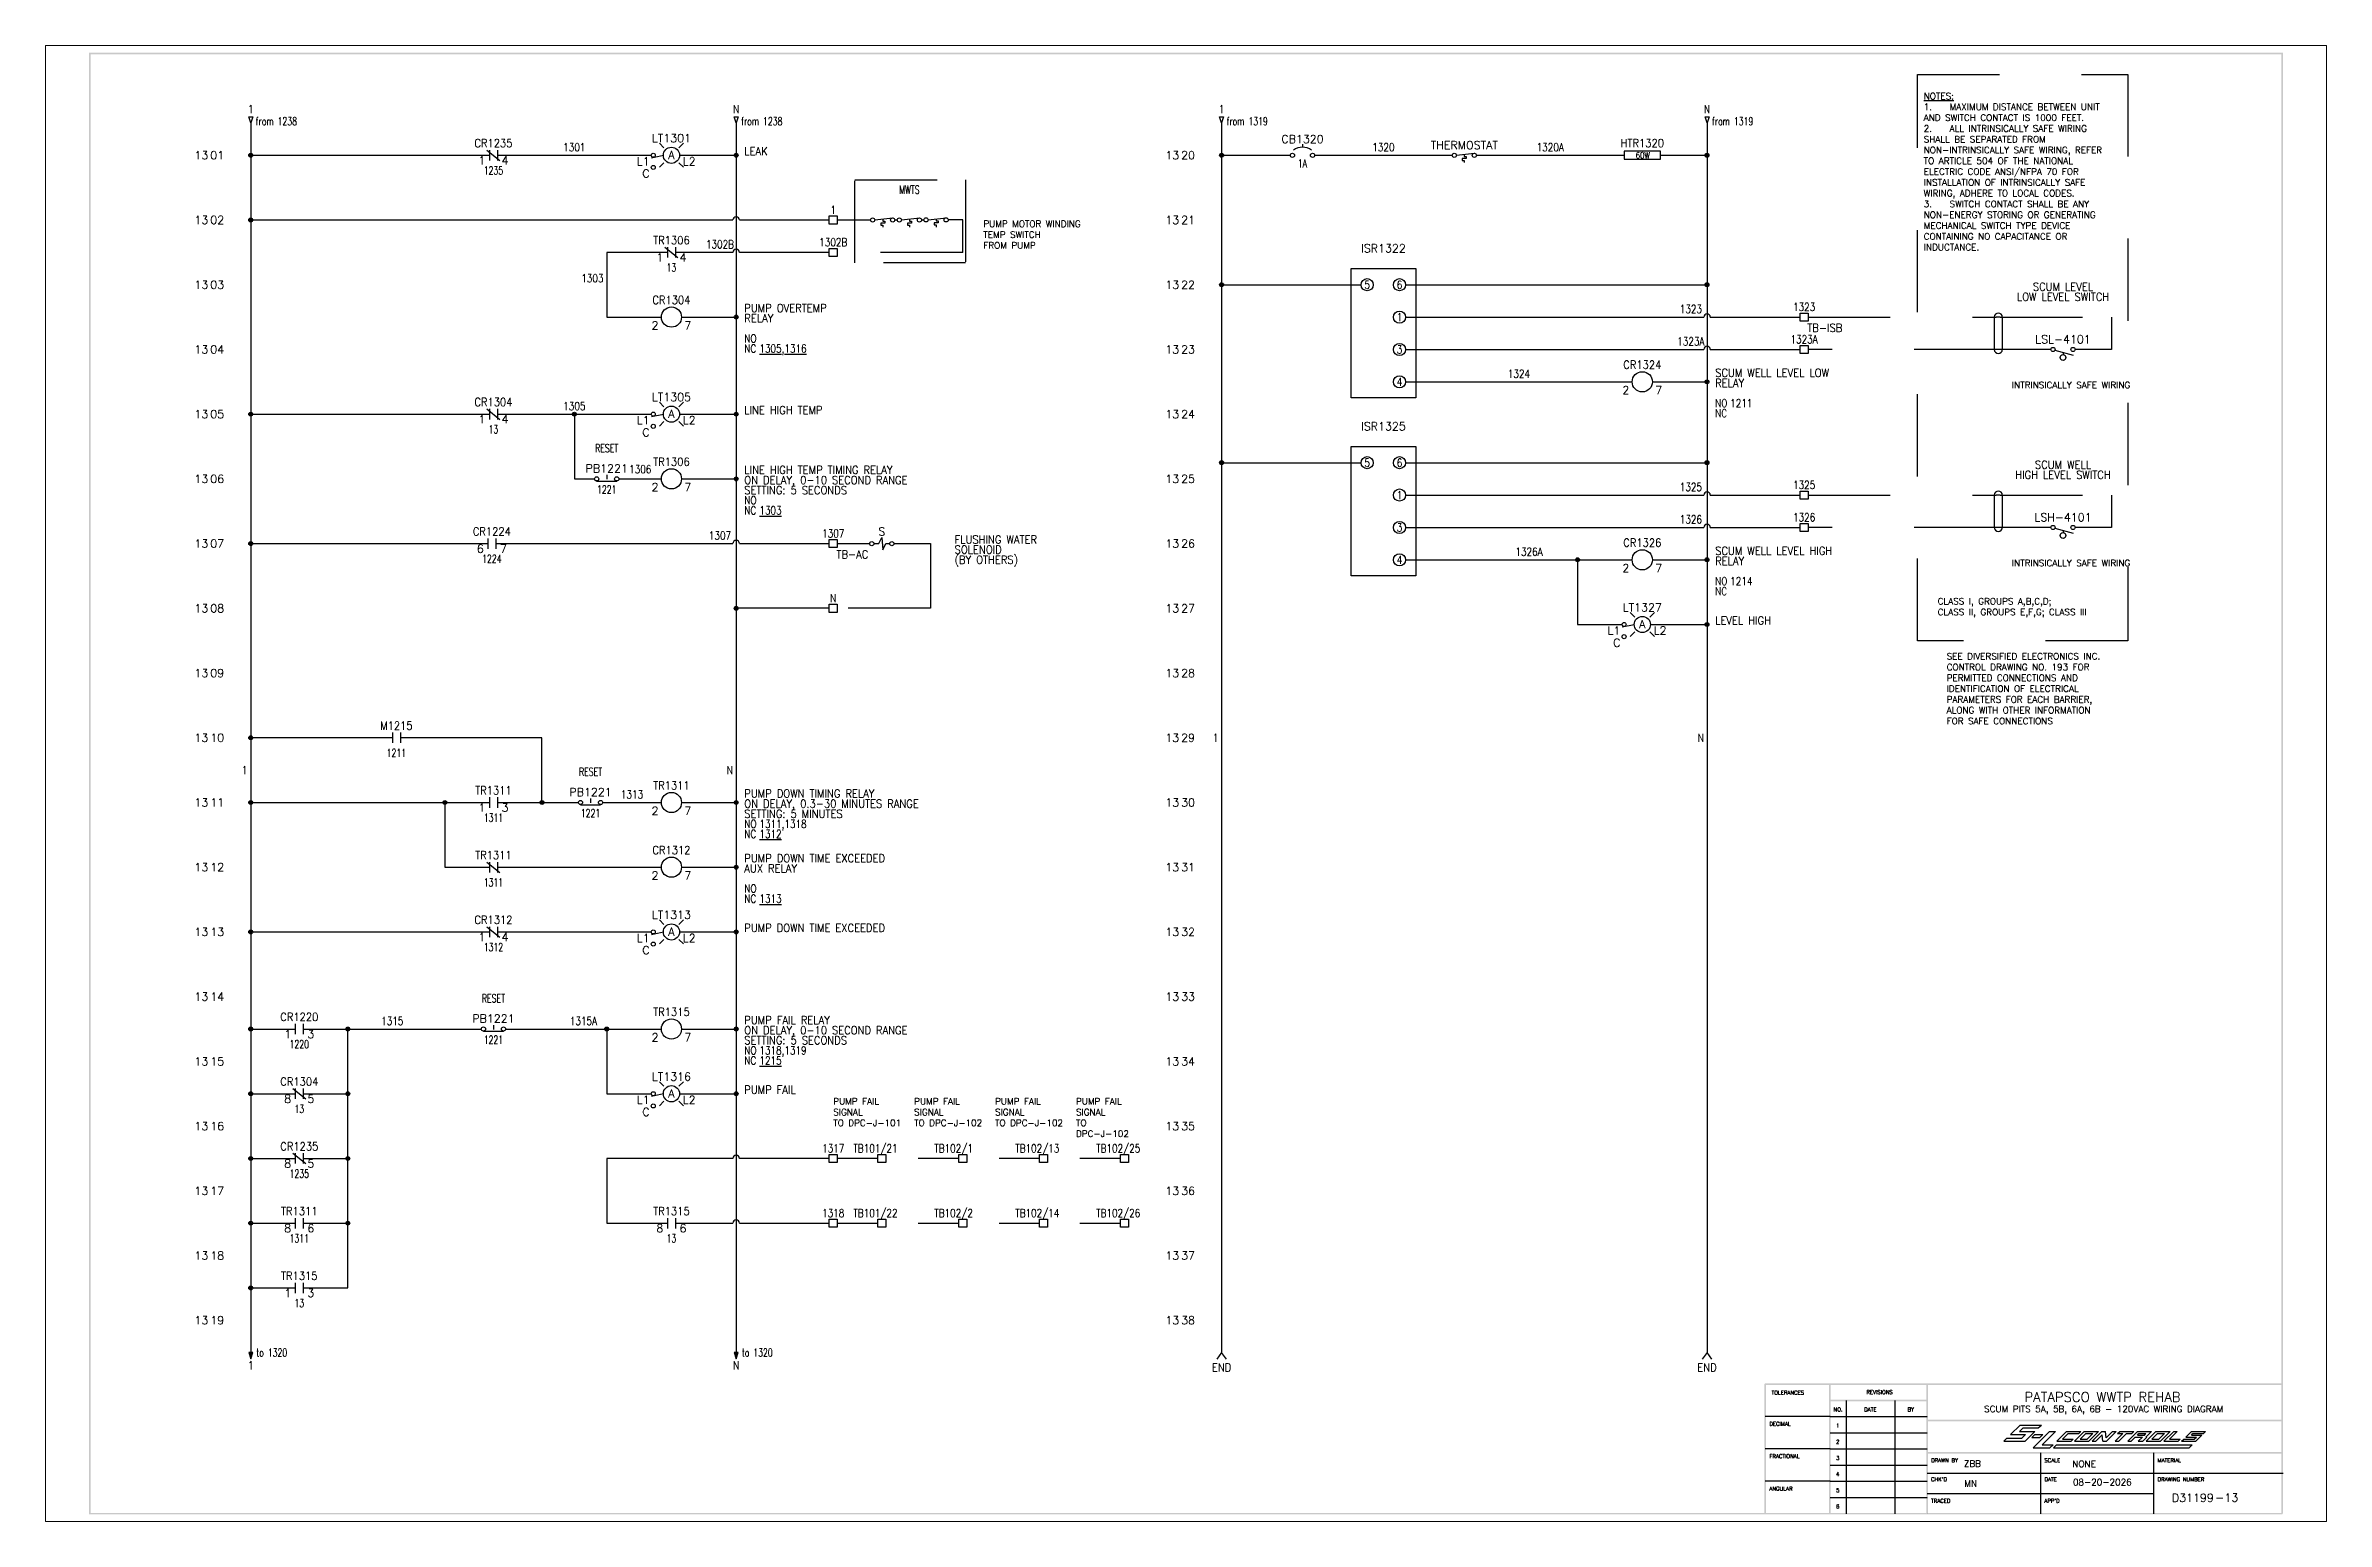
# Paper-space layout 'Layout1' of a CAD drawing. Header units: inches. Extents: x 0.3 to 10.2, y 0.8 to 7.2.
# The model-space entities are those that its viewports show. They can reach past a viewport. Long polylines and large blocks are cut down to what shows.
import ezdxf
from ezdxf.enums import TextEntityAlignment as Align

# ---------------------------------------------------------------- set-up
doc = ezdxf.new("R2010")
doc.units = ezdxf.units.IN
doc.header["$LTSCALE"] = 0.5
doc.header["$MEASUREMENT"] = 0
doc.linetypes.add('HIDDEN2', pattern=[0.1875, 0.125, -0.0625])
for name, color, linetype in [('DESC', 150, 'Continuous'), ('DESCCHILD', 20, 'Continuous'), ('LINK', 9, 'Continuous'), ('MISC', 7, 'Continuous'), ('SYMS', 7, 'Continuous'), ('TAGFIXED', 7, 'Continuous'), ('TAGS', 150, 'Continuous'), ('TERMS', 123, 'Continuous'), ('WIRENO', 72, 'Continuous'), ('WIREREF', 52, 'Continuous'), ('WIREREF_DEST', 52, 'Continuous'), ('WIRES', 7, 'Continuous'), ('XREF', 7, 'Continuous'), ('XREFCHILD', 134, 'Continuous')]:
    doc.layers.add(name, color=color, linetype=linetype)
doc.styles.add('ROMANS', font='ROMANS')
doc.styles.get("Standard").update_dxf_attribs({"font": 'romans.shx'})
doc.styles.add('WD', font='romans.shx')

psp = doc.layouts.get("Layout1")

msp = doc.modelspace()

# ---------------------------------------------------------------- texts
at = {"style": 'WD'}
for p in [(1.844, 20), (16.844, 20), (1.844, 19), (16.844, 19), (1.844, 18), (16.844, 18), (1.844, 17), (16.844, 17), (1.844, 16), (16.844, 16), (1.844, 15), (16.844, 15), (1.844, 14), (16.844, 14), (1.844, 13), (16.844, 13), (1.844, 12), (16.844, 12), (1.844, 11), (16.844, 11), (1.844, 10), (16.844, 10), (1.844, 9), (16.844, 9), (1.844, 8), (16.844, 8), (1.844, 7), (16.844, 7), (1.844, 6), (16.844, 6), (1.844, 5), (16.844, 5), (1.844, 4), (16.844, 4), (1.844, 3), (16.844, 3)]:
    msp.add_text('13', height=0.125, dxfattribs=at).set_placement(p, align=Align.MIDDLE_RIGHT)
for s, p in [('02', (1.875, 20)), ('21', (16.875, 20)), ('03', (1.875, 19)), ('22', (16.875, 19)), ('04', (1.875, 18)), ('23', (16.875, 18)), ('05', (1.875, 17)), ('24', (16.875, 17)), ('06', (1.875, 16)), ('25', (16.875, 16)), ('07', (1.875, 15)), ('26', (16.875, 15)), ('08', (1.875, 14)), ('27', (16.875, 14)), ('09', (1.875, 13)), ('28', (16.875, 13)), ('10', (1.875, 12)), ('29', (16.875, 12)), ('11', (1.875, 11)), ('30', (16.875, 11)), ('12', (1.875, 10)), ('31', (16.875, 10)), ('13', (1.875, 9)), ('32', (16.875, 9)), ('14', (1.875, 8)), ('33', (16.875, 8)), ('15', (1.875, 7)), ('34', (16.875, 7)), ('16', (1.875, 6)), ('35', (16.875, 6)), ('17', (1.875, 5)), ('36', (16.875, 5)), ('18', (1.875, 4)), ('37', (16.875, 4)), ('19', (1.875, 3)), ('38', (16.875, 3))]:
    msp.add_text(s, height=0.125, dxfattribs=at).set_placement(p, align=Align.MIDDLE_LEFT)
at = {"char_height": 0.1, "attachment_point": 1}
for s, width, insert in [('\\pxql;{\\LNOTES:\\P\\pi-3,l4,t4;}1.^IMAXIMUM DISTANCE BETWEEN UNIT AND SWITCH CONTACT IS 1000 FEET.\\P2.^IALL INTRINSICALLY SAFE WIRING SHALL BE SEPARATED FROM NON-INTRINSICALLY SAFE WIRING, REFER TO ARTICLE 504 OF THE NATIONAL ELECTRIC CODE ANSI/NFPA 70 FOR INSTALLATION OF INTRINSICALLY SAFE WIRING, ADHERE TO LOCAL CODES.\\P3.^ISWITCH CONTACT SHALL BE ANY NON-ENERGY STORING OR GENERATING MECHANICAL SWITCH TYPE DEVICE CONTAINING NO CAPACITANCE OR INDUCTANCE.', 3.20081, (28.348, 21.964)), ('\\pxqc;INTRINSICALLY SAFE WIRING', 1.75, (29.75, 17.5)), ('\\pxqc;INTRINSICALLY SAFE WIRING', 1.75, (29.75, 14.75)), ('CLASS I, GROUPS A,B,C,D;\\PCLASS II, GROUPS E,F,G; CLASS III', 2.75, (28.564, 14.159)), ('SEE DIVERSIFIED ELECTRONICS INC. CONTROL DRAWING NO. 193 FOR PERMITTED CONNECTIONS AND IDENTIFICATION OF ELECTRICAL PARAMETERS FOR EACH BARRIER, ALONG WITH OTHER INFORMATION FOR SAFE CONNECTIONS', 2.70908, (28.702, 13.309))]:
    msp.add_mtext_dynamic_manual_height_columns(s, width=width, gutter_width=0.5, heights=[0], dxfattribs=dict(at, insert=insert))
at = {"linetype": 'HIDDEN2', "char_height": 0.1, "attachment_point": 1}
for s, width, insert in [('PUMP MOTOR WINDING TEMP SWITCH\\PFROM PUMP', 1.68089, (13.819, 19.991)), ('PUMP FAIL SIGNAL\\PTO DPC-J-101', 1, (11.5, 6.433)), ('PUMP FAIL SIGNAL\\PTO DPC-J-102', 1, (12.75, 6.433)), ('PUMP FAIL SIGNAL\\PTO DPC-J-102', 1, (14, 6.433)), ('PUMP FAIL SIGNAL\\PTO DPC-J-102', 0.96545, (15.25, 6.433))]:
    msp.add_mtext_dynamic_manual_height_columns(s, width=width, gutter_width=0.5, heights=[0], dxfattribs=dict(at, insert=insert))

# ---------------------------------------------------------------- blocks, each defined once
blk = doc.blocks.new('LOGO')
at = {"color": 4}
for p, q in [((1.288, 0.284), (1.438, 0.432)), ((1.43, 0.331), (1.485, 0.386)), ((1.438, 0.432), (1.766, 0.432)), ((1.485, 0.386), (1.718, 0.386)), ((1.718, 0.386), (1.766, 0.432)), ((1.185, 0.182), (1.232, 0.229)), ((1.185, 0.182), (1.513, 0.182)), ((1.232, 0.229), (1.466, 0.229)), ((1.288, 0.284), (1.521, 0.284)), ((1.43, 0.331), (1.663, 0.331)), ((1.466, 0.229), (1.521, 0.284)), ((1.513, 0.182), (1.663, 0.331)), ((1.617, 0.237), (1.665, 0.284)), ((1.617, 0.237), (1.74, 0.237)), ((1.638, 0.081), (1.891, 0.331)), ((1.638, 0.081), (1.898, 0.081)), ((1.665, 0.284), (1.788, 0.284)), ((1.74, 0.237), (1.788, 0.284)), ((1.78, 0.128), (1.986, 0.331)), ((1.78, 0.128), (1.946, 0.128)), ((1.891, 0.331), (1.986, 0.331)), ((1.898, 0.081), (1.946, 0.128)), ((1.953, 0.081), (2, 0.128)), ((1.953, 0.081), (4.049, 0.081)), ((2, 0.128), (2.176, 0.128)), ((2.169, 0.128), (4.097, 0.128)), ((4.049, 0.081), (4.097, 0.128))]:
    blk.add_line(p, q, dxfattribs=at)
at = {"color": 6}
for p, q in [((2.005, 0.182), (2.155, 0.331)), ((2.005, 0.182), (2.224, 0.182)), ((2.092, 0.214), (2.179, 0.3)), ((2.092, 0.214), (2.256, 0.214)), ((2.155, 0.331), (2.374, 0.331)), ((2.179, 0.3), (2.343, 0.3)), ((2.224, 0.182), (2.256, 0.214)), ((2.279, 0.182), (2.429, 0.331)), ((2.279, 0.182), (2.498, 0.182)), ((2.343, 0.3), (2.374, 0.331)), ((2.365, 0.214), (2.452, 0.3)), ((2.365, 0.214), (2.475, 0.214)), ((2.429, 0.331), (2.648, 0.331)), ((2.452, 0.3), (2.561, 0.3)), ((2.475, 0.214), (2.561, 0.3)), ((2.498, 0.182), (2.648, 0.331)), ((2.552, 0.182), (2.702, 0.331)), ((2.552, 0.182), (2.607, 0.182)), ((2.607, 0.182), (2.707, 0.282)), ((2.702, 0.331), (2.757, 0.331)), ((2.716, 0.182), (2.707, 0.282)), ((2.716, 0.182), (2.771, 0.182)), ((2.766, 0.232), (2.757, 0.331)), ((2.766, 0.232), (2.866, 0.331)), ((2.771, 0.182), (2.921, 0.331)), ((2.866, 0.331), (2.921, 0.331)), ((2.908, 0.182), (3.026, 0.3)), ((2.908, 0.182), (2.962, 0.182)), ((2.944, 0.3), (2.976, 0.331)), ((2.944, 0.3), (3.026, 0.3)), ((2.962, 0.182), (3.081, 0.3)), ((2.976, 0.331), (3.194, 0.331)), ((3.081, 0.3), (3.163, 0.3)), ((3.099, 0.182), (3.249, 0.331)), ((3.099, 0.182), (3.154, 0.182)), ((3.154, 0.182), (3.217, 0.245)), ((3.163, 0.3), (3.194, 0.331)), ((3.217, 0.245), (3.326, 0.245)), ((3.249, 0.331), (3.468, 0.331)), ((3.249, 0.276), (3.272, 0.3)), ((3.249, 0.276), (3.358, 0.276)), ((3.263, 0.182), (3.326, 0.245)), ((3.263, 0.182), (3.332, 0.182)), ((3.272, 0.3), (3.382, 0.3)), ((3.332, 0.182), (3.395, 0.245)), ((3.358, 0.276), (3.382, 0.3)), ((3.381, 0.245), (3.468, 0.331)), ((3.381, 0.245), (3.395, 0.245)), ((3.386, 0.182), (3.536, 0.331)), ((3.386, 0.182), (3.605, 0.182)), ((3.473, 0.214), (3.559, 0.3)), ((3.473, 0.214), (3.582, 0.214)), ((3.536, 0.331), (3.755, 0.331)), ((3.559, 0.3), (3.669, 0.3)), ((3.582, 0.214), (3.669, 0.3)), ((3.605, 0.182), (3.755, 0.331)), ((3.66, 0.182), (3.81, 0.331)), ((3.66, 0.182), (3.878, 0.182)), ((3.746, 0.214), (3.864, 0.331)), ((3.746, 0.214), (3.91, 0.214)), ((3.81, 0.331), (3.864, 0.331)), ((3.878, 0.182), (3.91, 0.214)), ((3.933, 0.182), (3.965, 0.214)), ((3.933, 0.182), (4.152, 0.182)), ((3.965, 0.214), (4.129, 0.214)), ((3.996, 0.245), (4.083, 0.331)), ((3.996, 0.245), (4.16, 0.245)), ((4.037, 0.245), (4.147, 0.245)), ((4.083, 0.331), (4.302, 0.331)), ((4.083, 0.276), (4.106, 0.3)), ((4.083, 0.276), (4.178, 0.276)), ((4.083, 0.276), (4.247, 0.276)), ((4.106, 0.3), (4.27, 0.3)), ((4.129, 0.214), (4.16, 0.245)), ((4.152, 0.182), (4.247, 0.276)), ((4.27, 0.3), (4.302, 0.331))]:
    blk.add_line(p, q, dxfattribs=at)
blk = doc.blocks.new('S&L Title Block V2')
at = {"color": 2}
for p, q in [((27.15, 1.763), (27.15, 0.012)), ((27.9, 1.763), (27.9, 0.012)), ((26.9, 1.513), (25.9, 1.513)), ((26.9, 1.513), (28.4, 1.513)), ((26.9, 1.263), (28.4, 1.263)), ((26.9, 1.013), (25.9, 1.013)), ((26.9, 1.013), (28.4, 1.013)), ((26.9, 0.763), (28.4, 0.763)), ((30.15, 0.95), (30.15, 0.012)), ((31.9, 0.95), (31.9, 0.012)), ((26.9, 0.513), (25.9, 0.513)), ((26.9, 0.513), (28.4, 0.513)), ((28.4, 0.638), (33.9, 0.638)), ((26.9, 0.263), (28.4, 0.263)), ((28.4, 0.325), (31.9, 0.325)), ((28.4, 0.012), (28.4, 0.012))]:
    blk.add_line(p, q, dxfattribs=at)
for points in [[(0, 22.587), (0.025, 22.562), (33.9, 22.587), (33.875, 22.562)], [(0, 0), (0.025, 0.025), (0, 22.587), (0.025, 22.562)], [(33.9, 22.587), (33.875, 22.562), (33.9, 0.012), (33.875, 0.012)], [(25.887, 2.025), (25.912, 2), (33.9, 2.025), (33.9, 2)], [(25.887, 0.012), (25.912, 0.012), (25.887, 2.013), (25.912, 2.013)], [(26.887, 0.012), (26.912, 0.012), (26.887, 2.013), (26.912, 2.013)], [(26.9, 1.775), (26.9, 1.75), (28.4, 1.775), (28.4, 1.75)], [(28.387, 0.012), (28.412, 0.012), (28.387, 2.013), (28.412, 2.013)], [(28.4, 1.463), (28.4, 1.438), (33.9, 1.463), (33.9, 1.438)], [(28.4, 0.963), (28.4, 0.938), (33.9, 0.963), (33.9, 0.938)], [(33.888, 0), (33.888, 0.025), (0, 0), (0.025, 0.025)]]:
    blk.add_trace(points, dxfattribs=at)
at = {"color": 2, "linetype": 'Continuous'}
blk.add_blockref('LOGO', (28.4, 0.95), dxfattribs=at)
at = {"color": 2, "style": 'ROMANS'}
for s, p in [('TOLERANCES', (26.249, 1.851)), ('REVISIONS', (27.665, 1.861)), ('NO.', (27.025, 1.593)), ('DATE', (27.525, 1.593)), ('BY', (28.15, 1.593))]:
    blk.add_text(s, height=0.06, dxfattribs=at).set_placement(p, align=Align.CENTER)
for s, p in [('DECIMAL', (25.964, 1.369)), ('2', (26.995, 1.093)), ('1', (26.995, 1.343)), ('FRACTIONAL', (25.964, 0.869)), ('3', (26.995, 0.843)), ('DRAWN BY', (28.462, 0.806)), ('SCALE', (30.212, 0.806)), ('MATERIAL', (31.962, 0.806)), ('ANGULAR', (25.964, 0.369)), ('4', (26.995, 0.593)), ('5', (26.995, 0.343)), ("CHK'D", (28.462, 0.513)), ('DATE', (30.212, 0.513)), ('DRAWING NUMBER', (31.962, 0.513)), ('6', (26.995, 0.093)), ('TRACED', (28.462, 0.181)), ("APP'D", (30.212, 0.181))]:
    blk.add_text(s, height=0.06, dxfattribs=at).set_placement(p)
blk.add_text('-', height=0.125).set_placement((32.921, 0.2), align=Align.CENTER)
for tag, height, p in [('TITLE#1', 0.15, (31.11, 1.739)), ('TITLE#2', 0.1, (31.129, 1.58))]:
    blk.add_attdef(tag, text='', height=height).set_placement(p, align=Align.CENTER)
for tag, p, height in [('DRAWNBY', (28.968, 0.735), 0.1), ('SCALE', (30.644, 0.731), 0.1), ('CHKBY', (28.975, 0.429), 0.1), ('DATE', (30.653, 0.449), 0.1), ('SH#', (32.993, 0.197), 0.125)]:
    blk.add_attdef(tag, p, '', height=height)
at = {"flags": 9}
blk.add_attdef('WD_TB', (0, 0), '', height=0.1, dxfattribs=at)
blk.add_attdef('JOB#', text='', height=0.125).set_placement((32.83, 0.195), align=Align.RIGHT)
blk = doc.blocks.new('WD_MLRH6')
at = {"style": 'WD'}
blk.add_attdef('SHEET', text='', height=0.125, dxfattribs=at).set_placement((-0.656, 0), align=Align.MIDDLE_RIGHT)
blk.add_attdef('RUNGFIRST', text='', height=0.125, dxfattribs=at).set_placement((-0.625, 0), align=Align.MIDDLE_LEFT)
at = {"style": 'WD', "flags": 1}
for tag, p in [('WIRE-START', (-0.25, -0.356)), ('RUNGHORV', (-0.25, -0.127)), ('WIREMODE', (-0.25, -0.281)), ('RUNGDIST', (-0.25, -0.2)), ('RUNGCNT', (-0.25, -0.237)), ('RUNGINC', (-0.25, -0.163)), ('WIREFMT', (-0.25, -0.321)), ('WIRE-GSUF', (-0.25, -0.396)), ('PH3SPACE', (-0.25, -0.437))]:
    blk.add_attdef(tag, text='', height=0.025, dxfattribs=at).set_placement(p, align=Align.RIGHT)
blk = doc.blocks.new('WDDOT')
for radius in [0.03, 0.0187, 0.00929]:
    blk.add_circle((0, 0), radius)
blk = doc.blocks.new('HCR21')
at = {"linetype": 'Continuous'}
for p, q in [((-0.062, 0.08), (-0.062, -0.08)), ((0.062, 0.08), (0.062, -0.08))]:
    blk.add_line(p, q, dxfattribs=at)
at = {"style": 'WD'}
for tag, width, p in [('INST', 0.7, (0, 0.451)), ('LOC', 0.7, (0, 0.281)), ('TAG2', 0.9, (0, 0.125)), ('DESC1', 0.7, (0, -0.449)), ('XREF', 0.7, (0, -0.297)), ('DESC2', 0.7, (0, -0.597)), ('DESC3', 0.7, (0, -0.744))]:
    blk.add_attdef(tag, text='', height=0.125, dxfattribs=dict(at, width=width)).set_placement(p, align=Align.CENTER)
for tag, p, height, flags in [('X4TERM01', (-0.062, 0), 0.0125, 1), ('X1TERM02', (0.062, 0), 0.0125, 1), ('FAMILY', (0.097, 0.053), 0.01, 9), ('CONTACT', (0.097, 0.036), 0.01, 1)]:
    blk.add_attdef(tag, p, '', height=height, dxfattribs=dict(at, flags=flags))
for tag, p in [('X2LINK', (0, 0.125)), ('X8LINK', (0, -0.125))]:
    blk.add_attdef(tag, p, '', height=0.01, dxfattribs=at)
at = {"linetype": 'Continuous', "style": 'WD', "flags": 8}
blk.add_attdef('TERM01', text='', height=0.125, dxfattribs=at).set_placement((-0.125, -0.016), align=Align.TOP_RIGHT)
blk.add_attdef('TERM02', text='', height=0.125, dxfattribs=at).set_placement((0.125, -0.016), align=Align.TOP_LEFT)
blk = doc.blocks.new('HLT1AP')
for p, q in [((-0.115, 0.115), (-0.186, 0.186)), ((0.115, 0.115), (0.186, 0.186)), ((-0.125, -0.003), (-0.31, -0.043)), ((-0.115, -0.115), (-0.186, -0.186)), ((0.115, -0.115), (0.186, -0.186))]:
    blk.add_line(p, q)
for centre, radius in [((-0.281, 0), 0.0312), ((0, 0), 0.125), ((-0.281, -0.188), 0.0312)]:
    blk.add_circle(centre, radius)
at = {"style": 'WD', "width": 0.7}
for tag, p in [('INST', (0.006, 0.528)), ('LOC', (0.006, 0.359))]:
    blk.add_attdef(tag, text='', height=0.125, dxfattribs=at).set_placement(p, align=Align.CENTER)
at = {"style": 'WD', "flags": 1}
for tag, p in [('X4TERM01', (-0.312, 0)), ('X1TERM02', (0.125, 0)), ('X4TERM03', (-0.312, -0.188))]:
    blk.add_attdef(tag, p, '', height=0.0125, dxfattribs=at)
at = {"style": 'WD'}
for tag, p in [('COLOR', (0, -0.058)), ('TAG1', (0, 0.202))]:
    blk.add_attdef(tag, text='', height=0.125, dxfattribs=at).set_placement(p, align=Align.CENTER)
at = {"linetype": 'Continuous', "style": 'WD', "flags": 9}
blk.add_attdef('ASSYCODE', text='', height=0.01, dxfattribs=at).set_placement((0.001, 0.1), align=Align.CENTER)
at = {"style": 'WD', "flags": 9}
blk.add_attdef('FAMILY', text='', height=0.01, dxfattribs=at).set_placement((-0.005, 0.161), align=Align.CENTER)
at = {"linetype": 'Continuous', "style": 'WD', "flags": 1}
for tag, p in [('MFG', (0, 0.121)), ('CAT', (0, 0.14))]:
    blk.add_attdef(tag, text='', height=0.01, dxfattribs=at).set_placement(p, align=Align.MIDDLE)
at = {"style": 'WD'}
for tag, p, width in [('DESC1', (1.125, 0), 0.9), ('WDTAGALT', (1.125, -0.312), 0.7)]:
    blk.add_attdef(tag, p, '', height=0.125, dxfattribs=dict(at, width=width))
at = {"linetype": 'Continuous', "style": 'WD', "flags": 8}
for tag, p in [('TERM01', (-0.338, -0.031)), ('TERM03', (-0.338, -0.219))]:
    blk.add_attdef(tag, text='', height=0.125, dxfattribs=at).set_placement(p, align=Align.TOP_RIGHT)
blk.add_attdef('TERM02', text='', height=0.125, dxfattribs=at).set_placement((0.175, -0.031), align=Align.TOP_LEFT)
at = {"style": 'WD', "width": 0.9}
blk.add_attdef('DESC2', text='', height=0.125, dxfattribs=at).set_placement((1.125, -0.031), align=Align.TOP_LEFT)
blk = doc.blocks.new('HPB22')
for p, q in [((0, 0.062), (0, -0.005)), ((-0.156, -0.034), (0.156, -0.034))]:
    blk.add_line(p, q)
for centre in [(-0.155, 0), (0.155, 0)]:
    blk.add_circle(centre, 0.0322)
at = {"style": 'WD', "width": 0.7}
for tag, p in [('INST', (0, 0.738)), ('DESC1', (0, 0.412)), ('DESC2', (0, 0.255)), ('LOC', (0, 0.568)), ('XREF', (0, -0.227))]:
    blk.add_attdef(tag, text='', height=0.125, dxfattribs=at).set_placement(p, align=Align.CENTER)
at = {"style": 'WD'}
blk.add_attdef('TAG2', text='', height=0.125, dxfattribs=at).set_placement((0, 0.099), align=Align.CENTER)
for tag, p, height, flags in [('X4TERM01', (-0.188, 0), 0.0125, 1), ('FAMILY', (0.054, 0.058), 0.01, 9), ('CONTACT', (0.054, 0.042), 0.01, 9), ('X1TERM02', (0.188, 0), 0.0125, 1)]:
    blk.add_attdef(tag, p, '', height=height, dxfattribs=dict(at, flags=flags))
for tag, p in [('X2LINK', (0, 0.125)), ('X8LINK', (0, -0.094))]:
    blk.add_attdef(tag, p, '', height=0.01, dxfattribs=at)
at = {"linetype": 'Continuous', "style": 'WD', "flags": 8}
blk.add_attdef('TERM01', text='', height=0.125, dxfattribs=at).set_placement((-0.25, -0.031), align=Align.TOP_RIGHT)
blk.add_attdef('TERM02', text='', height=0.125, dxfattribs=at).set_placement((0.25, -0.031), align=Align.TOP_LEFT)
blk = doc.blocks.new('HSV1')
for p, q in [((-0.123, 0), (-0.047, 0)), ((-0.047, 0), (0, 0.094)), ((0, 0.094), (0.016, -0.094)), ((0.016, -0.094), (0.062, 0)), ((0.062, 0), (0.123, 0))]:
    blk.add_line(p, q)
for centre in [(-0.155, 0), (0.155, 0)]:
    blk.add_circle(centre, 0.0322)
at = {"style": 'WD', "width": 0.7}
for tag, p in [('INST', (0, 0.451)), ('LOC', (0, 0.281))]:
    blk.add_attdef(tag, text='', height=0.125, dxfattribs=at).set_placement(p, align=Align.CENTER)
at = {"style": 'WD'}
blk.add_attdef('TAG1', text='', height=0.125, dxfattribs=at).set_placement((0, 0.125), align=Align.CENTER)
for tag, p, height, flags in [('X4TERM01', (-0.188, 0), 0.0125, 1), ('FAMILY', (0.129, 0.108), 0.01, 9), ('X1TERM02', (0.188, 0), 0.0125, 1)]:
    blk.add_attdef(tag, p, '', height=height, dxfattribs=dict(at, flags=flags))
at = {"linetype": 'Continuous', "style": 'WD', "flags": 9}
for tag, p in [('ASSYCODE', (0.156, 0.047)), ('MFG', (0.156, 0.067)), ('CAT', (0.156, 0.087))]:
    blk.add_attdef(tag, text='', height=0.01, dxfattribs=at).set_placement(p, align=Align.CENTER)
at = {"style": 'WD'}
for tag, p, width in [('DESC1', (1.125, 0), 0.9), ('DESC2', (1.125, -0.156), 0.9), ('DESC3', (1.125, -0.312), 0.9), ('XREF', (1.133, -0.473), 0.8), ('WDTAGALT', (1.133, -0.629), 0.8)]:
    blk.add_attdef(tag, p, '', height=0.125, dxfattribs=dict(at, width=width))
at = {"linetype": 'Continuous', "style": 'WD', "flags": 8}
blk.add_attdef('TERM01', text='', height=0.125, dxfattribs=at).set_placement((-0.25, -0.031), align=Align.TOP_RIGHT)
at = {"style": 'WD'}
blk.add_attdef('RATING1', (0.078, -0.313), '', height=0.125, dxfattribs=at)
at = {"linetype": 'Continuous', "style": 'WD', "flags": 8}
blk.add_attdef('TERM02', text='', height=0.125, dxfattribs=at).set_placement((0.25, -0.031), align=Align.TOP_LEFT)
blk = doc.blocks.new('HA1D2')
blk.add_lwpolyline([(0, 0.094), (0.031, 0.094), (0, 0), (-0.031, 0.094), (0, 0.094)])
at = {"style": 'WD', "width": 0.8, "flags": 8}
blk.add_attdef('WIRENO', text='', height=0.125, dxfattribs=at).set_placement((0, 0.15), align=Align.CENTER)
at = {"style": 'WD', "flags": 1}
for tag, p in [('X8TERM01', (0, 0)), ('SIGCODE', (0.026, 0.066))]:
    blk.add_attdef(tag, p, '', height=0.01, dxfattribs=at)
at = {"style": 'WD', "width": 0.7}
for tag, p in [('XREF', (0.077, -0.037)), ('DESC1', (0.077, -0.206))]:
    blk.add_attdef(tag, p, '', height=0.125, dxfattribs=at)
blk = doc.blocks.new('WD_WNV')
at = {"linetype": 'Continuous', "style": 'WD', "width": 0.8}
blk.add_attdef('WIRENO', text='', height=0.125, dxfattribs=at).set_placement((-0.05, 0), align=Align.MIDDLE_RIGHT)
at = {"style": 'WD', "flags": 1}
for tag, p in [('W01USER', (-0.062, 0.094)), ('W02USER', (-0.062, 0.086)), ('W03USER', (-0.062, 0.078)), ('W04USER', (-0.062, 0.07)), ('W05USER', (-0.062, 0.062)), ('W06USER', (-0.062, 0.055)), ('W07USER', (-0.062, 0.047)), ('W08USER', (-0.062, 0.039)), ('W09USER', (-0.062, 0.031)), ('W10USER', (-0.062, 0.023))]:
    blk.add_attdef(tag, text='', height=0.005, dxfattribs=at).set_placement(p, align=Align.CENTER)
blk = doc.blocks.new('HT0W01')
for p, q in [((-0.062, 0.062), (0.062, 0.062)), ((-0.062, -0.062), (-0.062, 0.062)), ((0.062, 0.062), (0.062, -0.062)), ((0.062, -0.062), (-0.062, -0.062))]:
    blk.add_line(p, q)
at = {"style": 'WD'}
for tag, p, width in [('INST', (0.062, 0.42), 0.7), ('LOC', (0.062, 0.25), 0.7), ('DESC1', (0.05, -0.385), 0.8)]:
    blk.add_attdef(tag, p, '', height=0.125, dxfattribs=dict(at, width=width))
at = {"linetype": 'Continuous', "style": 'WD', "width": 0.8, "flags": 8}
blk.add_attdef('WIRENO', text='', height=0.125, dxfattribs=at).set_placement((0, 0.094), align=Align.CENTER)
at = {"style": 'WD', "flags": 1}
for tag, p, height in [('X4TERM01', (-0.062, 0), 0.0125), ('X4TERMDESC01', (-0.055, -0.023), 0.025), ('X2TERMDESC01', (-0.006, 0.029), 0.025), ('STRIPSEQ', (0, 0), 0.00125), ('X2TERM01', (0, 0.062), 0.0125), ('X1TERMDESC01', (0.039, 0.007), 0.025), ('X1TERM01', (0.062, 0), 0.0125), ('LINKTERM', (0, -0.002), 0.00125), ('X8TERM01', (0, -0.062), 0.0125), ('X8TERMDESC01', (0, -0.054), 0.025)]:
    blk.add_attdef(tag, p, '', height=height, dxfattribs=at)
at = {"linetype": 'Continuous', "style": 'WD', "width": 0.8, "flags": 1}
blk.add_attdef('MFG', text='', height=0.109, dxfattribs=at).set_placement((0.088, -0.406), align=Align.RIGHT)
at = {"linetype": 'Continuous', "style": 'WD'}
for tag, p, height, width, flags in [('TAGSTRIP', (0.05, -0.229), 0.125, 0.9, 8), ('CAT', (0.213, -0.406), 0.109, 0.8, 1), ('DESC2', (0.05, -0.541), 0.125, 0.8, 8), ('DESC3', (0.05, -0.698), 0.125, 0.8, 8)]:
    blk.add_attdef(tag, p, '', height=height, dxfattribs=dict(at, width=width, flags=flags))
at = {"style": 'WD', "width": 0.7, "flags": 1}
blk.add_attdef('ASSYCODE', (0.062, -0.281), '', height=0.01, dxfattribs=at)
blk = doc.blocks.new('HT1001')
for p, q in [((-0.062, 0.062), (0.062, 0.062)), ((-0.062, -0.062), (-0.062, 0.062)), ((0.062, 0.062), (0.062, -0.062)), ((0.062, -0.062), (-0.062, -0.062))]:
    blk.add_line(p, q)
at = {"style": 'WD'}
for tag, p, width in [('INST', (0.062, 0.42), 0.7), ('LOC', (0.062, 0.25), 0.7), ('DESC1', (0.05, -0.385), 0.8)]:
    blk.add_attdef(tag, p, '', height=0.125, dxfattribs=dict(at, width=width))
at = {"style": 'WD', "flags": 1}
for tag, p, height in [('X4TERM01', (-0.062, 0), 0.0125), ('X4TERMDESC01', (-0.055, -0.023), 0.025), ('X2TERMDESC01', (-0.006, 0.029), 0.025), ('STRIPSEQ', (0, 0), 0.00125), ('X2TERM01', (0, 0.062), 0.0125), ('X2PIN01', (0.033, 0.084), 0.0125), ('X1TERMDESC01', (0.039, 0.007), 0.025), ('X1TERM01', (0.062, 0), 0.0125), ('X1PIN01', (0.087, 0.016), 0.0125), ('X4PIN01', (-0.114, -0.038), 0.0125), ('LINKTERM', (0, -0.002), 0.00125), ('X8TERM01', (0, -0.062), 0.0125), ('X8TERMDESC01', (0, -0.054), 0.025), ('X8PIN01', (0.026, -0.096), 0.0125)]:
    blk.add_attdef(tag, p, '', height=height, dxfattribs=at)
at = {"linetype": 'Continuous', "style": 'WD'}
for tag, p, height, width, flags in [('TERM01', (0.062, 0.094), 0.125, 0.8, 8), ('TAGSTRIP', (0.05, -0.229), 0.125, 0.9, 8), ('CAT', (0.213, -0.406), 0.109, 0.8, 1), ('DESC2', (0.05, -0.541), 0.125, 0.8, 8), ('DESC3', (0.05, -0.698), 0.125, 0.8, 8)]:
    blk.add_attdef(tag, p, '', height=height, dxfattribs=dict(at, width=width, flags=flags))
at = {"linetype": 'Continuous', "style": 'WD', "width": 0.8, "flags": 1}
blk.add_attdef('MFG', text='', height=0.109, dxfattribs=at).set_placement((0.088, -0.406), align=Align.RIGHT)
at = {"style": 'WD', "width": 0.7, "flags": 1}
blk.add_attdef('ASSYCODE', (0.062, -0.281), '', height=0.01, dxfattribs=at)
blk = doc.blocks.new('HA1X4Y')
for p, q in [((0, 0), (-0.075, -0.1)), ((0.075, -0.1), (0, 0))]:
    blk.add_line(p, q)
at = {"style": 'WD', "flags": 1}
blk.add_attdef('X2TERM01', (0, 0), '', height=0.01, dxfattribs=at)
at = {"style": 'WD', "width": 0.9}
blk.add_attdef('DESC1', text='', height=0.125, dxfattribs=at).set_placement((0, -0.2906), align=Align.CENTER)
blk.add_attdef('DESC2', text='', height=0.125, dxfattribs=at).set_placement((0, -0.3406), align=Align.TOP_CENTER)
blk = doc.blocks.new('HCR22')
at = {"linetype": 'Continuous'}
for p, q in [((-0.1, 0.08), (0.1, -0.08)), ((-0.062, 0.08), (-0.062, -0.08)), ((0.062, 0.08), (0.062, -0.08))]:
    blk.add_line(p, q, dxfattribs=at)
at = {"style": 'WD'}
for tag, width, p in [('INST', 0.7, (0, 0.451)), ('LOC', 0.7, (0, 0.281)), ('TAG2', 0.9, (0, 0.125)), ('DESC1', 0.7, (0, -0.449)), ('XREF', 0.7, (0, -0.297)), ('DESC2', 0.7, (0, -0.597)), ('DESC3', 0.7, (0, -0.744))]:
    blk.add_attdef(tag, text='', height=0.125, dxfattribs=dict(at, width=width)).set_placement(p, align=Align.CENTER)
for tag, p, height, flags in [('X4TERM01', (-0.062, 0), 0.0125, 1), ('X1TERM02', (0.062, 0), 0.0125, 1), ('FAMILY', (0.097, 0.036), 0.01, 9), ('CONTACT', (0.097, 0.02), 0.01, 1)]:
    blk.add_attdef(tag, p, '', height=height, dxfattribs=dict(at, flags=flags))
for tag, p in [('X2LINK', (0, 0.125)), ('X8LINK', (0, -0.125))]:
    blk.add_attdef(tag, p, '', height=0.01, dxfattribs=at)
at = {"linetype": 'Continuous', "style": 'WD', "flags": 8}
blk.add_attdef('TERM01', text='', height=0.125, dxfattribs=at).set_placement((-0.125, -0.016), align=Align.TOP_RIGHT)
blk.add_attdef('TERM02', text='', height=0.125, dxfattribs=at).set_placement((0.125, -0.016), align=Align.TOP_LEFT)
blk = doc.blocks.new('WD_WNH')
at = {"linetype": 'Continuous', "style": 'WD', "width": 0.8}
blk.add_attdef('WIRENO', text='', height=0.125, dxfattribs=at).set_placement((0, 0.062), align=Align.CENTER)
at = {"style": 'WD', "flags": 1}
for tag, p in [('W01USER', (0, 0.078)), ('W02USER', (0, 0.07)), ('W03USER', (0, 0.062)), ('W04USER', (0, 0.055)), ('W05USER', (0, 0.047)), ('W06USER', (0, 0.039)), ('W07USER', (0, 0.031)), ('W08USER', (0, 0.023)), ('W09USER', (0, 0.016)), ('W10USER', (0, 0.008))]:
    blk.add_attdef(tag, text='', height=0.005, dxfattribs=at).set_placement(p, align=Align.CENTER)
blk = doc.blocks.new('HTS12')
at = {"linetype": 'Continuous'}
blk.add_line((-0.123, 0.002), (0.159, 0.033), dxfattribs=at)
for p, q in [((0, 0.015), (0, -0.017)), ((0.031, -0.048), (-0.031, -0.048)), ((-0.031, -0.048), (-0.031, -0.079)), ((-0.031, -0.079), (0, -0.079)), ((0, -0.017), (0.031, -0.017)), ((0, -0.079), (0, -0.111)), ((0.031, -0.017), (0.031, -0.048))]:
    blk.add_line(p, q)
for centre in [(-0.155, 0), (0.155, 0)]:
    blk.add_circle(centre, 0.0322)
at = {"style": 'WD', "width": 0.7}
for tag, p in [('INST', (0, 0.732)), ('DESC1', (0, 0.406)), ('DESC2', (0, 0.25)), ('LOC', (0, 0.562)), ('XREF', (0, -0.314))]:
    blk.add_attdef(tag, text='', height=0.125, dxfattribs=at).set_placement(p, align=Align.CENTER)
at = {"style": 'WD'}
blk.add_attdef('TAG1', text='', height=0.125, dxfattribs=at).set_placement((0, 0.094), align=Align.CENTER)
for tag, p, height, flags in [('X4TERM01', (-0.188, 0), 0.0125, 1), ('FAMILY', (0.038, 0.037), 0.01, 9), ('CONTACT', (0.038, 0.02), 0.01, 1), ('X1TERM02', (0.188, 0), 0.0125, 1)]:
    blk.add_attdef(tag, p, '', height=height, dxfattribs=dict(at, flags=flags))
for tag, p in [('X2LINK', (0, 0.078)), ('X8LINK', (0, -0.141))]:
    blk.add_attdef(tag, p, '', height=0.01, dxfattribs=at)
at = {"linetype": 'Continuous', "style": 'WD', "flags": 9}
for tag, p in [('CAT', (0.063, -0.007)), ('ASSYCODE', (0.062, -0.047)), ('MFG', (0.063, -0.027))]:
    blk.add_attdef(tag, text='', height=0.01, dxfattribs=at).set_placement(p, align=Align.CENTER)
at = {"linetype": 'Continuous', "style": 'WD', "flags": 8}
blk.add_attdef('TERM01', text='', height=0.125, dxfattribs=at).set_placement((-0.25, -0.016), align=Align.TOP_RIGHT)
blk.add_attdef('TERM02', text='', height=0.125, dxfattribs=at).set_placement((0.25, -0.016), align=Align.TOP_LEFT)
at = {"style": 'WD', "width": 0.7}
for tag, p in [('WDTAGALT', (0.281, -0.466)), ('RATING1', (0.275, -0.299))]:
    blk.add_attdef(tag, p, '', height=0.125, dxfattribs=at)
blk = doc.blocks.new('HRE1HT')
for p, q in [((-0.281, 0.062), (-0.281, -0.062)), ((0.281, 0.062), (-0.281, 0.062)), ((0.281, -0.062), (0.281, 0.062)), ((-0.281, -0.062), (0.281, -0.062))]:
    blk.add_line(p, q)
at = {"style": 'WD'}
for tag, width, p in [('INST', 0.7, (0, 0.464)), ('LOC', 0.7, (0, 0.294)), ('TAG1', 0.9, (0, 0.125)), ('DESC1', 0.9, (0, -0.374)), ('DESC2', 0.9, (0, -0.53))]:
    blk.add_attdef(tag, text='', height=0.125, dxfattribs=dict(at, width=width)).set_placement(p, align=Align.CENTER)
for tag, p, height, flags in [('X4TERM01', (-0.281, 0), 0.0125, 1), ('FAMILY', (0.205, 0.152), 0.01, 9), ('X1TERM02', (0.281, 0), 0.0125, 1)]:
    blk.add_attdef(tag, p, '', height=height, dxfattribs=dict(at, flags=flags))
at = {"style": 'WD', "width": 0.8}
for tag, p in [('RATING1', (0.006, 0)), ('RATING2', (0.006, -0.156))]:
    blk.add_attdef(tag, text='', height=0.1, dxfattribs=at).set_placement(p, align=Align.MIDDLE)
at = {"style": 'WD', "flags": 9}
for tag, p in [('ASSYCODE', (0.219, 0.062)), ('MFG', (0.228, 0.089)), ('CAT', (0.23, 0.108))]:
    blk.add_attdef(tag, text='', height=0.01, dxfattribs=at).set_placement(p, align=Align.CENTER)
at = {"style": 'WD', "flags": 8}
blk.add_attdef('TERM01', text='', height=0.125, dxfattribs=at).set_placement((-0.375, -0.031), align=Align.TOP_RIGHT)
blk.add_attdef('TERM02', text='', height=0.125, dxfattribs=at).set_placement((0.375, -0.031), align=Align.TOP_LEFT)
blk = doc.blocks.new('HA1S4')
for points in [[(0, 0), (-0.031, 0), (0, -0.094), (0.031, 0), (0, 0)], [(0.016, -0.011), (-0.016, -0.011), (0, -0.058), (0.016, -0.011)]]:
    blk.add_lwpolyline(points)
at = {"style": 'WD', "flags": 1}
for tag, p in [('X2TERM01', (0, 0)), ('SIGCODE', (0.035, -0.083))]:
    blk.add_attdef(tag, p, '', height=0.01, dxfattribs=at)
at = {"style": 'WD', "width": 0.7}
for tag, p in [('XREF', (0.088, -0.062)), ('DESC1', (0.088, 0.113))]:
    blk.add_attdef(tag, p, '', height=0.125, dxfattribs=at)
at = {"style": 'WD', "width": 0.8, "flags": 8}
blk.add_attdef('WIRENO', text='', height=0.125, dxfattribs=at).set_placement((0, -0.259), align=Align.CENTER)
blk = doc.blocks.new('HCR1')
blk.add_circle((0, 0), 0.156)
at = {"style": 'WD'}
for tag, width, p in [('INST', 0.7, (0.006, 0.528)), ('LOC', 0.7, (0.006, 0.359)), ('TAG1', 0.9, (0, 0.202))]:
    blk.add_attdef(tag, text='', height=0.125, dxfattribs=dict(at, width=width)).set_placement(p, align=Align.CENTER)
at = {"style": 'WD', "flags": 1}
for tag, p in [('X4TERM01', (-0.156, 0)), ('X1TERM02', (0.156, 0))]:
    blk.add_attdef(tag, p, '', height=0.0125, dxfattribs=at)
at = {"linetype": 'Continuous', "style": 'WD', "flags": 9}
blk.add_attdef('ASSYCODE', text='', height=0.01, dxfattribs=at).set_placement((0, 0.125), align=Align.CENTER)
at = {"style": 'WD', "flags": 9}
blk.add_attdef('FAMILY', text='', height=0.01, dxfattribs=at).set_placement((-0.005, 0.17), align=Align.CENTER)
at = {"linetype": 'Continuous', "style": 'WD', "flags": 1}
for tag, p in [('MFG', (0, 0.14)), ('CAT', (0, 0.159))]:
    blk.add_attdef(tag, text='', height=0.01, dxfattribs=at).set_placement(p, align=Align.MIDDLE)
at = {"style": 'WD'}
for tag, p, width in [('DESC1', (1.126, 0.076), 0.9), ('DESC2', (1.126, -0.081), 0.9), ('DESC3', (1.126, -0.237), 0.9), ('XREFNO', (1.359, -0.393), 0.8), ('XREFNC', (1.359, -0.549), 0.8)]:
    blk.add_attdef(tag, p, '', height=0.125, dxfattribs=dict(at, width=width))
at = {"linetype": 'Continuous', "style": 'WD'}
blk.add_attdef('TERM01', text='', height=0.125, dxfattribs=at).set_placement((-0.2, -0.066), align=Align.TOP_RIGHT)
blk.add_attdef('TERM02', text='', height=0.125, dxfattribs=at).set_placement((0.2, -0.066), align=Align.TOP_LEFT)
at = {"style": 'WD', "width": 0.8, "flags": 8}
for tag, p in [('NO', (1.126, -0.393)), ('NC', (1.126, -0.549))]:
    blk.add_attdef(tag, p, '', height=0.125, dxfattribs=at)
blk = doc.blocks.new('HCB1')
blk.add_line((0, 0.173), (0, 0.126))
for centre in [(-0.155, 0), (0.155, 0)]:
    blk.add_circle(centre, 0.0322)
blk.add_arc((0, -0.109), 0.234, 53.1301, 126.8699)
at = {"style": 'WD', "width": 0.7}
for tag, p in [('INST', (0, 0.826)), ('LOC', (0, 0.656)), ('DESC1', (0, 0.5)), ('DESC2', (0, 0.344)), ('RATING1', (0, -0.188)), ('XREF', (0, -0.344))]:
    blk.add_attdef(tag, text='', height=0.125, dxfattribs=at).set_placement(p, align=Align.CENTER)
at = {"style": 'WD'}
blk.add_attdef('TAG1', text='', height=0.125, dxfattribs=at).set_placement((0, 0.188), align=Align.CENTER)
for tag, p, height, flags in [('X4TERM01', (-0.188, 0), 0.0125, 1), ('X1TERM02', (0.188, 0), 0.0125, 1), ('FAMILY', (0.205, 0.152), 0.01, 9), ('CONTACT', (0.205, 0.133), 0.01, 9)]:
    blk.add_attdef(tag, p, '', height=height, dxfattribs=dict(at, flags=flags))
for tag, p in [('X2LINK', (0, 0.219)), ('X8LINK', (0, 0))]:
    blk.add_attdef(tag, p, '', height=0.01, dxfattribs=at)
at = {"linetype": 'Continuous', "style": 'WD', "flags": 9}
for tag, p in [('ASSYCODE', (0.219, 0.062)), ('MFG', (0.228, 0.089)), ('CAT', (0.23, 0.108))]:
    blk.add_attdef(tag, text='', height=0.01, dxfattribs=at).set_placement(p, align=Align.CENTER)
at = {"linetype": 'Continuous', "style": 'WD', "flags": 8}
blk.add_attdef('TERM01', text='', height=0.125, dxfattribs=at).set_placement((-0.25, -0.031), align=Align.TOP_RIGHT)
blk.add_attdef('TERM02', text='', height=0.125, dxfattribs=at).set_placement((0.25, -0.031), align=Align.TOP_LEFT)
blk = doc.blocks.new('HDV1_ISO-120-AFN')
blk.add_lwpolyline([(-0.25, 0.25), (0.75, 0.25), (0.75, -1.75), (-0.25, -1.75)], close=True)
for centre in [(0, 0), (0.5, 0), (0.5, -0.5), (0.5, -1), (0.5, -1.5)]:
    blk.add_circle(centre, 0.0938)
at = {"style": 'WD', "width": 0.7}
for tag, p in [('DESC1', (0.25, 1.25)), ('DESC2', (0.25, 1)), ('DESC3', (0.25, 0.75)), ('XREF', (0.25, -1.75)), ('INST', (0.25, -2)), ('LOC', (0.25, -2.25))]:
    blk.add_attdef(tag, text='', height=0.125, dxfattribs=at).set_placement(p, align=Align.CENTER)
at = {"style": 'WD'}
blk.add_attdef('TAG1', text='', height=0.125, dxfattribs=at).set_placement((0.25, 0.5), align=Align.CENTER)
at = {"style": 'WD', "width": 0.8}
for tag, p in [('TERM01', (0, 0)), ('TERM02', (0.5, 0)), ('X4TERMDESC01', (0.301, -0.162)), ('X1TERMDESC02', (0.815, -0.162)), ('TERM03', (0.5, -0.5)), ('X1TERMDESC03', (0.815, -0.662)), ('TERM04', (0.5, -1)), ('X1TERMDESC04', (0.818, -1.162)), ('TERM05', (0.5, -1.5)), ('X1TERMDESC05', (0.815, -1.662))]:
    blk.add_attdef(tag, text='', height=0.125, dxfattribs=at).set_placement(p, align=Align.MIDDLE)
at = {"style": 'WD'}
for tag, p, flags in [('X4TERM01', (-0.094, 0), 1), ('X1TERM02', (0.594, 0), 1), ('X1TERM03', (0.594, -0.5), 1), ('FAMILY', (0.25, -1), 9), ('X1TERM04', (0.594, -1), 1), ('X1TERM05', (0.594, -1.5), 1)]:
    blk.add_attdef(tag, p, '', height=0.01, dxfattribs=dict(at, flags=flags))
at = {"style": 'WD', "flags": 9}
for tag, p in [('CAT', (0.25, -0.25)), ('MFG', (0.25, -0.5)), ('ASSYCODE', (0.25, -0.75))]:
    blk.add_attdef(tag, text='', height=0.01, dxfattribs=at).set_placement(p, align=Align.CENTER)
blk = doc.blocks.new('HFL11')
at = {"linetype": 'Continuous'}
blk.add_line((-0.125, -0.01), (0.157, -0.091), dxfattribs=at)
blk.add_line((0, -0.046), (0, -0.08))
for centre, radius in [((-0.155, 0), 0.0322), ((0.155, 0), 0.0322), ((0, -0.125), 0.0442)]:
    blk.add_circle(centre, radius)
at = {"style": 'WD', "width": 0.7}
for tag, p in [('INST', (0, 0.732)), ('DESC1', (0, 0.406)), ('DESC2', (0, 0.25)), ('LOC', (0, 0.562)), ('XREF', (0, -0.332)), ('WDTAGALT', (0, -0.5))]:
    blk.add_attdef(tag, text='', height=0.125, dxfattribs=at).set_placement(p, align=Align.CENTER)
at = {"style": 'WD'}
blk.add_attdef('TAG1', text='', height=0.125, dxfattribs=at).set_placement((0, 0.094), align=Align.CENTER)
for tag, p, height, flags in [('X4TERM01', (-0.188, 0), 0.0125, 1), ('FAMILY', (0.038, 0.037), 0.01, 9), ('CONTACT', (0.038, 0.02), 0.01, 1), ('X1TERM02', (0.188, 0), 0.0125, 1)]:
    blk.add_attdef(tag, p, '', height=height, dxfattribs=dict(at, flags=flags))
for tag, p in [('X2LINK', (0, 0.031)), ('X8LINK', (0, -0.219))]:
    blk.add_attdef(tag, p, '', height=0.01, dxfattribs=at)
at = {"linetype": 'Continuous', "style": 'WD', "flags": 9}
for tag, p in [('CAT', (0.063, -0.007)), ('ASSYCODE', (0.063, -0.049)), ('MFG', (0.063, -0.027))]:
    blk.add_attdef(tag, text='', height=0.01, dxfattribs=at).set_placement(p, align=Align.CENTER)
at = {"linetype": 'Continuous', "style": 'WD', "flags": 8}
blk.add_attdef('TERM01', text='', height=0.125, dxfattribs=at).set_placement((-0.25, -0.031), align=Align.TOP_RIGHT)
blk.add_attdef('TERM02', text='', height=0.125, dxfattribs=at).set_placement((0.25, -0.031), align=Align.TOP_LEFT)
at = {"style": 'WD', "width": 0.7}
blk.add_attdef('RATING1', (0.249, -0.306), '', height=0.125, dxfattribs=at)
blk = doc.blocks.new('HW01_1')
blk.add_line((0.031, 0), (-0.031, 0))
blk.add_arc((0, 0), 0.0625, 360, 180)
at = {"style": 'WD', "width": 0.7, "flags": 1}
for tag, p in [('INST', (0, 0.396)), ('LOC', (0, 0.227))]:
    blk.add_attdef(tag, text='', height=0.125, dxfattribs=at).set_placement(p, align=Align.CENTER)
at = {"style": 'WD', "width": 0.8}
blk.add_attdef('TAG1', text='', height=0.125, dxfattribs=at).set_placement((-0.031, 0.062), align=Align.RIGHT)
at = {"style": 'WD'}
for tag, p in [('X8LINKL', (-0.062, 0)), ('X8LINKR', (0.062, 0))]:
    blk.add_attdef(tag, p, '', height=0.01, dxfattribs=at)
at = {"style": 'WD', "flags": 1}
for tag, p, height in [('X4TERM01', (-0.031, 0), 0.0125), ('X2TERM02', (0, 0.062), 0.0125), ('X1TERM01', (0.031, 0), 0.0125), ('WD_NOTJUMPERED', (0.097, 0.062), 0.01)]:
    blk.add_attdef(tag, p, '', height=height, dxfattribs=at)
at = {"linetype": 'Continuous', "style": 'WD', "flags": 9}
blk.add_attdef('ASSYCODE', text='', height=0.01, dxfattribs=at).set_placement((0.029, 0.042), align=Align.CENTER)
at = {"style": 'WD', "flags": 9}
blk.add_attdef('FAMILY', text='', height=0.01, dxfattribs=at).set_placement((0.023, 0.118), align=Align.CENTER)
at = {"style": 'WD', "width": 0.7, "flags": 1}
for tag, p in [('X2TERMDESC02', (0.016, 0.109)), ('XREF', (0.078, -0.3)), ('DESC1', (0.078, -0.459)), ('DESC2', (0.078, -0.621))]:
    blk.add_attdef(tag, p, '', height=0.125, dxfattribs=at)
at = {"style": 'WD', "width": 0.8}
blk.add_attdef('RATING1', (0.094, 0.062), '', height=0.125, dxfattribs=at)
at = {"style": 'WD', "width": 0.8, "flags": 1}
blk.add_attdef('MFG', text='', height=0.0938, dxfattribs=at).set_placement((-0.125, -0.031), align=Align.TOP_RIGHT)
blk.add_attdef('CAT', text='', height=0.0938, dxfattribs=at).set_placement((0.031, -0.031), align=Align.TOP_LEFT)
blk = doc.blocks.new('HW02_1')
blk.add_line((0.031, 0), (-0.031, 0))
blk.add_arc((0, 0), 0.0625, 180, 0)
at = {"style": 'WD', "width": 0.7, "flags": 1}
for tag, p in [('INST', (0, 0.349)), ('LOC', (0, 0.18))]:
    blk.add_attdef(tag, text='', height=0.125, dxfattribs=at).set_placement(p, align=Align.CENTER)
at = {"style": 'WD', "width": 0.8}
blk.add_attdef('TAG2', text='', height=0.125, dxfattribs=at).set_placement((-0.031, 0.031), align=Align.RIGHT)
at = {"style": 'WD'}
for tag, p in [('X2LINKL', (-0.063, 0)), ('X2LINKR', (0.062, 0))]:
    blk.add_attdef(tag, p, '', height=0.01, dxfattribs=at)
at = {"style": 'WD', "flags": 1}
for tag, p, height in [('X4TERM01', (-0.031, 0), 0.0125), ('X1TERM01', (0.031, 0), 0.0125), ('X8TERM02', (0, -0.063), 0.0125), ('WD_NOTJUMPERED', (0.097, -0.063), 0.01)]:
    blk.add_attdef(tag, p, '', height=height, dxfattribs=at)
at = {"style": 'WD', "flags": 9}
blk.add_attdef('FAMILY', text='', height=0.01, dxfattribs=at).set_placement((0.023, 0.118), align=Align.CENTER)
at = {"style": 'WD'}
for tag, p, width in [('RATING1', (0.094, 0.031), 0.8), ('X8TERMDESC02', (0.016, -0.204), 0.7)]:
    blk.add_attdef(tag, p, '', height=0.125, dxfattribs=dict(at, width=width))
at = {"style": 'WD', "width": 0.7, "flags": 1}
for tag, p in [('XREF', (0.016, -0.363)), ('DESC1', (0.016, -0.521)), ('DESC2', (0.016, -0.684))]:
    blk.add_attdef(tag, p, '', height=0.125, dxfattribs=at)
blk = doc.blocks.new('HMS21')
at = {"linetype": 'Continuous'}
for p, q in [((-0.062, 0.08), (-0.062, -0.08)), ((0.062, 0.08), (0.062, -0.08))]:
    blk.add_line(p, q, dxfattribs=at)
at = {"style": 'WD'}
for tag, width, p in [('INST', 0.7, (0, 0.451)), ('LOC', 0.7, (0, 0.281)), ('TAG2', 0.9, (0, 0.125)), ('DESC1', 0.7, (0, -0.454)), ('XREF', 0.7, (0, -0.297)), ('DESC2', 0.7, (0, -0.61)), ('DESC3', 0.7, (0, -0.766))]:
    blk.add_attdef(tag, text='', height=0.125, dxfattribs=dict(at, width=width)).set_placement(p, align=Align.CENTER)
for tag, p, height, flags in [('X4TERM01', (-0.062, 0), 0.0125, 1), ('X1TERM02', (0.062, 0), 0.0125, 1), ('FAMILY', (0.097, 0.053), 0.01, 9), ('CONTACT', (0.097, 0.036), 0.01, 1)]:
    blk.add_attdef(tag, p, '', height=height, dxfattribs=dict(at, flags=flags))
for tag, p in [('X2LINK', (0, 0.125)), ('X8LINK', (0, -0.125))]:
    blk.add_attdef(tag, p, '', height=0.01, dxfattribs=at)
at = {"linetype": 'Continuous', "style": 'WD', "flags": 8}
blk.add_attdef('TERM01', text='', height=0.125, dxfattribs=at).set_placement((-0.125, -0.031), align=Align.TOP_RIGHT)
blk.add_attdef('TERM02', text='', height=0.125, dxfattribs=at).set_placement((0.125, -0.031), align=Align.TOP_LEFT)

# ---------------------------------------------------------------- linework, layer by layer
at = {"linetype": 'HIDDEN2'}
for points in [[(28.25, 22.25), (31.5, 22.25), (31.5, 13.5), (28.25, 13.5)], [(11.835, 20.62), (13.543, 20.62), (13.543, 19.337), (11.835, 19.337)]]:
    msp.add_lwpolyline(points, close=True, dxfattribs=at)
at = {"layer": 'LINK'}
for points in [[(29.438, 18.5), (29.438, 18)], [(29.562, 18.5), (29.562, 18)], [(29.438, 15.75), (29.438, 15.25)], [(29.562, 15.75), (29.562, 15.25)]]:
    msp.add_lwpolyline(points, dxfattribs=at)
at = {"layer": 'WIRES'}
for p, q in [((2.5, 21.5), (2.5, 2.5)), ((10, 21.5), (10, 2.5)), ((17.5, 21.5), (17.5, 2.5)), ((25, 21.5), (25, 2.5)), ((2.5, 21), (6.187, 21)), ((6.312, 21), (8.687, 21)), ((9.125, 21), (10, 21)), ((17.5, 21), (18.562, 21)), ((18.938, 21), (21.062, 21)), ((21.438, 21), (23.719, 21)), ((24.281, 21), (25, 21)), ((2.5, 20), (9.95, 20)), ((10.05, 20), (11.438, 20)), ((8, 19.5), (8, 18.5)), ((8.937, 19.5), (8, 19.5)), ((9.95, 19.5), (9.062, 19.5)), ((11.438, 19.5), (10.05, 19.5)), ((17.5, 19), (19.656, 19)), ((20.344, 19), (25, 19)), ((8, 18.5), (8.844, 18.5)), ((9.156, 18.5), (10, 18.5)), ((20.344, 18.5), (24.95, 18.5)), ((25.05, 18.5), (26.438, 18.5)), ((20.344, 18), (24.95, 18)), ((25.05, 18), (26.438, 18)), ((20.344, 17.5), (23.844, 17.5)), ((24.156, 17.5), (25, 17.5)), ((2.5, 17), (6.187, 17)), ((6.312, 17), (8.687, 17)), ((7.5, 17), (7.5, 16)), ((9.125, 17), (10, 17)), ((17.5, 16.25), (19.656, 16.25)), ((20.344, 16.25), (25, 16.25)), ((7.5, 16), (7.812, 16)), ((8.188, 16), (8.844, 16)), ((9.156, 16), (10, 16)), ((20.344, 15.75), (24.95, 15.75)), ((25.05, 15.75), (26.438, 15.75)), ((20.344, 15.25), (24.95, 15.25)), ((25.05, 15.25), (26.438, 15.25)), ((2.5, 15), (6.163, 15)), ((6.288, 15), (9.95, 15)), ((10.05, 15), (11.438, 15)), ((20.344, 14.75), (23, 14.75)), ((23, 14.75), (23.844, 14.75)), ((23, 14.75), (23, 13.75)), ((24.156, 14.75), (25, 14.75)), ((11.438, 14), (10, 14)), ((23, 13.75), (23.688, 13.75)), ((24.125, 13.75), (25, 13.75)), ((4.687, 12), (2.5, 12)), ((7, 12), (4.812, 12)), ((7, 11), (7, 12)), ((2.5, 11), (6.187, 11)), ((5.5, 11), (5.5, 10)), ((6.312, 11), (7, 11)), ((7, 11), (7.562, 11)), ((7.937, 11), (8.844, 11)), ((9.156, 11), (10, 11)), ((5.5, 10), (6.187, 10)), ((6.312, 10), (8.844, 10)), ((9.156, 10), (10, 10)), ((2.5, 9), (6.187, 9)), ((6.312, 9), (8.687, 9)), ((9.125, 9), (10, 9)), ((2.5, 7.5), (3.187, 7.5)), ((3.312, 7.5), (6.062, 7.5)), ((4, 6.5), (4, 7.5)), ((6.437, 7.5), (8.844, 7.5)), ((8, 7.5), (8, 6.5)), ((9.156, 7.5), (10, 7.5)), ((2.5, 6.5), (3.187, 6.5)), ((3.312, 6.5), (4, 6.5)), ((4, 5.5), (4, 6.5)), ((8, 6.5), (8.687, 6.5)), ((9.125, 6.5), (10, 6.5)), ((2.5, 5.5), (3.187, 5.5)), ((3.312, 5.5), (4, 5.5)), ((4, 4.5), (4, 5.5)), ((9.95, 5.5), (8, 5.5)), ((8, 5.5), (8, 4.5)), ((11.438, 5.5), (10.05, 5.5)), ((2.5, 4.5), (3.187, 4.5)), ((3.312, 4.5), (4, 4.5)), ((4, 3.5), (4, 4.5)), ((8, 4.5), (8.937, 4.5)), ((9.062, 4.5), (9.95, 4.5)), ((10.05, 4.5), (11.438, 4.5)), ((2.5, 3.5), (3.187, 3.5)), ((3.312, 3.5), (4, 3.5))]:
    msp.add_line(p, q, dxfattribs=at)
at = {"layer": 'WIRES', "linetype": 'HIDDEN2'}
for p, q in [((11.562, 20), (12.077, 20)), ((12.452, 20), (12.489, 20)), ((12.864, 20), (12.902, 20)), ((13.5, 20.002), (13.277, 20.002)), ((13.5, 19.5), (13.5, 20.002)), ((13.5, 19.5), (11.562, 19.5)), ((26.562, 18.5), (29.469, 18.5)), ((29.531, 18.5), (31.25, 18.5)), ((31.25, 18.5), (31.25, 18)), ((29.469, 18), (26.562, 18)), ((30.312, 18), (29.531, 18)), ((31.25, 18), (30.688, 18)), ((26.562, 15.75), (29.469, 15.75)), ((29.531, 15.75), (31.25, 15.75)), ((31.25, 15.75), (31.25, 15.25)), ((29.469, 15.25), (26.562, 15.25)), ((30.312, 15.25), (29.531, 15.25)), ((31.25, 15.25), (30.688, 15.25)), ((11.562, 15), (12.062, 15)), ((12.438, 15), (13, 15)), ((13, 15), (13, 14)), ((13, 14), (11.562, 14)), ((12.188, 5.5), (11.562, 5.5)), ((13.438, 5.5), (12.812, 5.5)), ((14.688, 5.5), (14.062, 5.5)), ((15.938, 5.5), (15.312, 5.5)), ((11.562, 4.5), (12.188, 4.5)), ((12.812, 4.5), (13.438, 4.5)), ((14.062, 4.5), (14.688, 4.5)), ((15.312, 4.5), (15.938, 4.5))]:
    msp.add_line(p, q, dxfattribs=at)
at = {"layer": 'WIRES'}
for centre in [(10, 20), (10, 19.5), (25, 18.5), (25, 18), (25, 15.75), (25, 15.25), (10, 15), (10, 5.5), (10, 4.5)]:
    msp.add_arc(centre, 0.05, 0, 180, dxfattribs=at)

# ---------------------------------------------------------------- block references
for name, p, values in [('S&L Title Block V2', (0, 0), {'SH#': '13', 'JOB#': 'D31199', 'DATE': '08-20-2026', 'SCALE': 'NONE', 'CHKBY': 'MN', 'DRAWNBY': 'ZBB', 'TITLE#2': 'SCUM PITS 5A, 5B, 6A, 6B - 120VAC WIRING DIAGRAM', 'TITLE#1': 'PATAPSCO WWTP REHAB'}), ('WD_MLRH6', (2.5, 21), {'RUNGFIRST': '01', 'SHEET': '13'}), ('WD_MLRH6', (17.5, 21), {'RUNGFIRST': '20', 'SHEET': '13'})]:
    msp.add_blockref(name, p).add_auto_attribs(values)
at = {"layer": 'SYMS'}
ref = msp.add_blockref('HA1D2', (2.5, 21.5), dxfattribs=at)
ref.add_attrib('WIRENO', '1', dxfattribs={"layer": 'WIREREF_DEST', "height": 0.125, "style": 'WD', "width": 0.8, "flags": 8}).set_placement((2.5, 21.65), align=Align.CENTER)
ref.add_attrib('XREF', 'from 1238', (2.577, 21.463), dxfattribs={"layer": 'XREF', "height": 0.125, "style": 'WD', "width": 0.7})
ref = msp.add_blockref('HA1D2', (10, 21.5), dxfattribs=at)
ref.add_attrib('WIRENO', 'N', dxfattribs={"layer": 'WIREREF_DEST', "height": 0.125, "style": 'WD', "width": 0.8, "flags": 8}).set_placement((10, 21.65), align=Align.CENTER)
ref.add_attrib('XREF', 'from 1238', (10.077, 21.463), dxfattribs={"layer": 'XREF', "height": 0.125, "style": 'WD', "width": 0.7})
ref = msp.add_blockref('HA1D2', (17.5, 21.5), dxfattribs=at)
ref.add_attrib('WIRENO', '1', dxfattribs={"layer": 'WIREREF_DEST', "height": 0.125, "style": 'WD', "width": 0.8, "flags": 8}).set_placement((17.5, 21.65), align=Align.CENTER)
ref.add_attrib('XREF', 'from 1319', (17.577, 21.463), dxfattribs={"layer": 'XREF', "height": 0.125, "style": 'WD', "width": 0.7})
ref = msp.add_blockref('HA1D2', (25, 21.5), dxfattribs=at)
ref.add_attrib('WIRENO', 'N', dxfattribs={"layer": 'WIREREF_DEST', "height": 0.125, "style": 'WD', "width": 0.8, "flags": 8}).set_placement((25, 21.65), align=Align.CENTER)
ref.add_attrib('XREF', 'from 1319', (25.077, 21.463), dxfattribs={"layer": 'XREF', "height": 0.125, "style": 'WD', "width": 0.7})
ref = msp.add_blockref('HCR22', (6.25, 21), dxfattribs=at)
ref.add_attrib('XREF', '1235', dxfattribs={"layer": 'XREFCHILD', "height": 0.125, "style": 'WD', "width": 0.7}).set_placement((6.25, 20.703), align=Align.CENTER)
ref.add_attrib('TERM02', '4', dxfattribs={"layer": 'TERMS', "linetype": 'Continuous', "height": 0.125, "style": 'WD', "flags": 8}).set_placement((6.375, 20.984), align=Align.TOP_LEFT)
ref.add_attrib('TERM01', '1', dxfattribs={"layer": 'TERMS', "linetype": 'Continuous', "height": 0.125, "style": 'WD', "flags": 8}).set_placement((6.125, 20.984), align=Align.TOP_RIGHT)
ref.add_attrib('TAG2', 'CR1235', dxfattribs={"layer": 'TAGS', "height": 0.125, "style": 'WD', "width": 0.9}).set_placement((6.25, 21.125), align=Align.CENTER)
ref = msp.add_blockref('HLT1AP', (9, 21), dxfattribs=at)
ref.add_attrib('TERM03', 'C', dxfattribs={"layer": 'TERMS', "linetype": 'Continuous', "height": 0.125, "style": 'WD', "flags": 8}).set_placement((8.662, 20.781), align=Align.TOP_RIGHT)
ref.add_attrib('DESC1', 'LEAK', (10.125, 21), dxfattribs={"layer": 'DESC', "height": 0.125, "style": 'WD', "width": 0.9})
ref.add_attrib('TERM02', 'L2', dxfattribs={"layer": 'TERMS', "linetype": 'Continuous', "height": 0.125, "style": 'WD', "flags": 8}).set_placement((9.175, 20.969), align=Align.TOP_LEFT)
ref.add_attrib('TERM01', 'L1', dxfattribs={"layer": 'TERMS', "linetype": 'Continuous', "height": 0.125, "style": 'WD', "flags": 8}).set_placement((8.662, 20.969), align=Align.TOP_RIGHT)
ref.add_attrib('TAG1', 'LT1301', dxfattribs={"layer": 'TAGS', "height": 0.125, "style": 'WD'}).set_placement((9, 21.202), align=Align.CENTER)
ref.add_attrib('COLOR', 'A', dxfattribs={"layer": 'MISC', "height": 0.125, "style": 'WD'}).set_placement((9, 20.942), align=Align.CENTER)
ref = msp.add_blockref('HCB1', (18.75, 21), dxfattribs=at)
ref.add_attrib('RATING1', '1A', dxfattribs={"layer": 'MISC', "height": 0.125, "style": 'WD', "width": 0.7}).set_placement((18.75, 20.812), align=Align.CENTER)
ref.add_attrib('TAG1', 'CB1320', dxfattribs={"layer": 'TAGS', "height": 0.125, "style": 'WD'}).set_placement((18.75, 21.188), align=Align.CENTER)
ref = msp.add_blockref('HTS12', (21.25, 21), dxfattribs=at)
ref.add_attrib('TAG1F', 'THERMOSTAT', dxfattribs={"layer": 'TAGFIXED', "height": 0.125, "style": 'WD'}).set_placement((21.25, 21.094), align=Align.CENTER)
ref = msp.add_blockref('HRE1HT', (24, 21), dxfattribs=at)
ref.add_attrib('RATING1', '60W', dxfattribs={"layer": 'MISC', "height": 0.1, "style": 'WD', "width": 0.8}).set_placement((24.006, 21), align=Align.MIDDLE)
ref.add_attrib('TAG1', 'HTR1320', dxfattribs={"layer": 'TAGS', "height": 0.125, "style": 'WD', "width": 0.9}).set_placement((24, 21.125), align=Align.CENTER)
for name, p in [('WDDOT', (2.5, 21)), ('WDDOT', (10, 21)), ('WDDOT', (17.5, 21)), ('WDDOT', (25, 21)), ('WDDOT', (2.5, 20)), ('HTS12', (12.264, 20)), ('HTS12', (13.089, 20.002)), ('WDDOT', (17.5, 19)), ('WDDOT', (25, 19)), ('WDDOT', (10, 18.5)), ('HW01_1', (29.5, 18.5)), ('HW02_1', (29.5, 18)), ('WDDOT', (25, 17.5)), ('WDDOT', (2.5, 17)), ('WDDOT', (7.5, 17)), ('WDDOT', (10, 17)), ('WDDOT', (25, 16.25)), ('WDDOT', (10, 16)), ('HW01_1', (29.5, 15.75)), ('HW02_1', (29.5, 15.25)), ('WDDOT', (2.5, 15)), ('WDDOT', (23, 14.75)), ('WDDOT', (25, 14.75)), ('WDDOT', (10, 14)), ('WDDOT', (25, 13.75)), ('WDDOT', (2.5, 12)), ('WDDOT', (2.5, 11)), ('WDDOT', (5.5, 11)), ('WDDOT', (7, 11)), ('WDDOT', (10, 11)), ('WDDOT', (10, 10)), ('WDDOT', (2.5, 9)), ('WDDOT', (10, 9)), ('WDDOT', (2.5, 7.5)), ('WDDOT', (4, 7.5)), ('WDDOT', (8, 7.5)), ('WDDOT', (10, 7.5)), ('WDDOT', (2.5, 6.5)), ('WDDOT', (4, 6.5)), ('WDDOT', (10, 6.5)), ('WDDOT', (2.5, 5.5)), ('WDDOT', (4, 5.5)), ('WDDOT', (2.5, 4.5)), ('WDDOT', (4, 4.5)), ('WDDOT', (2.5, 3.5))]:
    msp.add_blockref(name, p, dxfattribs=at)
ref = msp.add_blockref('HTS12', (12.677, 20), dxfattribs=at)
ref.add_attrib('DESC1', 'MWTS', dxfattribs={"layer": 'DESC', "height": 0.125, "style": 'WD', "width": 0.7}).set_placement((12.677, 20.406), align=Align.CENTER)
ref = msp.add_blockref('HT0W01', (11.5, 20), dxfattribs=at)
ref.add_attrib('WIRENO', '1', dxfattribs={"layer": 'WIREREF', "linetype": 'Continuous', "height": 0.125, "style": 'WD', "width": 0.8, "flags": 8}).set_placement((11.5, 20.094), align=Align.CENTER)
ref = msp.add_blockref('HCR22', (9, 19.5), dxfattribs=at)
ref.add_attrib('XREF', '13', dxfattribs={"layer": 'XREFCHILD', "height": 0.125, "style": 'WD', "width": 0.7}).set_placement((9, 19.203), align=Align.CENTER)
ref.add_attrib('TERM02', '4', dxfattribs={"layer": 'TERMS', "linetype": 'Continuous', "height": 0.125, "style": 'WD', "flags": 8}).set_placement((9.125, 19.484), align=Align.TOP_LEFT)
ref.add_attrib('TERM01', '1', dxfattribs={"layer": 'TERMS', "linetype": 'Continuous', "height": 0.125, "style": 'WD', "flags": 8}).set_placement((8.875, 19.484), align=Align.TOP_RIGHT)
ref.add_attrib('TAG2', 'TR1306', dxfattribs={"layer": 'TAGS', "height": 0.125, "style": 'WD', "width": 0.9}).set_placement((9, 19.625), align=Align.CENTER)
ref = msp.add_blockref('HT0W01', (11.5, 19.5), dxfattribs=at)
ref.add_attrib('WIRENO', '1302B', dxfattribs={"layer": 'WIREREF', "linetype": 'Continuous', "height": 0.125, "style": 'WD', "width": 0.8, "flags": 8}).set_placement((11.5, 19.594), align=Align.CENTER)
ref = msp.add_blockref('HDV1_ISO-120-AFN', (19.75, 19), dxfattribs=at)
ref.add_attrib('TAG1', 'ISR1322', dxfattribs={"layer": 'TAGS', "height": 0.125, "style": 'WD'}).set_placement((20, 19.5), align=Align.CENTER)
ref.add_attrib('TERM01', '5', dxfattribs={"layer": 'TERMS', "height": 0.125, "style": 'WD', "width": 0.8}).set_placement((19.75, 19), align=Align.MIDDLE)
ref.add_attrib('TERM02', '6', dxfattribs={"layer": 'TERMS', "height": 0.125, "style": 'WD', "width": 0.8}).set_placement((20.25, 19), align=Align.MIDDLE)
ref.add_attrib('TERM03', '1', dxfattribs={"layer": 'TERMS', "height": 0.125, "style": 'WD', "width": 0.8}).set_placement((20.25, 18.5), align=Align.MIDDLE)
ref.add_attrib('TERM04', '3', dxfattribs={"layer": 'TERMS', "height": 0.125, "style": 'WD', "width": 0.8}).set_placement((20.25, 18), align=Align.MIDDLE)
ref.add_attrib('TERM05', '4', dxfattribs={"layer": 'TERMS', "height": 0.125, "style": 'WD', "width": 0.8}).set_placement((20.25, 17.5), align=Align.MIDDLE)
ref = msp.add_blockref('HFL11', (30.5, 18), dxfattribs=at)
ref.add_attrib('DESC2', 'LOW LEVEL SWITCH', dxfattribs={"layer": 'DESC', "height": 0.125, "style": 'WD', "width": 0.9}).set_placement((30.5, 18.75), align=Align.CENTER)
ref.add_attrib('DESC1', 'SCUM LEVEL', dxfattribs={"layer": 'DESC', "height": 0.125, "style": 'WD', "width": 0.9}).set_placement((30.5, 18.906), align=Align.CENTER)
ref.add_attrib('TAG1F', 'LSL-4101', dxfattribs={"layer": 'TAGFIXED', "height": 0.125, "style": 'WD'}).set_placement((30.5, 18.094), align=Align.CENTER)
ref = msp.add_blockref('HCR1', (9, 18.5), dxfattribs=at)
ref.add_attrib('NC', 'NC', (10.126, 17.951), dxfattribs={"layer": 'MISC', "height": 0.125, "style": 'WD', "width": 0.8, "flags": 8})
ref.add_attrib('NO', 'NO', (10.126, 18.107), dxfattribs={"layer": 'MISC', "height": 0.125, "style": 'WD', "width": 0.8, "flags": 8})
ref.add_attrib('TERM02', '7', dxfattribs={"layer": 'TERMS', "linetype": 'Continuous', "height": 0.125, "style": 'WD'}).set_placement((9.2, 18.434), align=Align.TOP_LEFT)
ref.add_attrib('TERM01', '2', dxfattribs={"layer": 'TERMS', "linetype": 'Continuous', "height": 0.125, "style": 'WD'}).set_placement((8.8, 18.434), align=Align.TOP_RIGHT)
ref.add_attrib('XREFNC', '%%u1305%%u,%%u1316%%u', (10.359, 17.951), dxfattribs={"layer": 'XREF', "height": 0.125, "style": 'WD', "width": 0.8})
ref.add_attrib('DESC2', 'RELAY', (10.126, 18.419), dxfattribs={"layer": 'DESC', "height": 0.125, "style": 'WD', "width": 0.9})
ref.add_attrib('DESC1', 'PUMP OVERTEMP', (10.126, 18.576), dxfattribs={"layer": 'DESC', "height": 0.125, "style": 'WD', "width": 0.9})
ref.add_attrib('TAG1', 'CR1304', dxfattribs={"layer": 'TAGS', "height": 0.125, "style": 'WD', "width": 0.9}).set_placement((9, 18.702), align=Align.CENTER)
ref = msp.add_blockref('WD_WNH', (24.75, 18.5), dxfattribs=at)
ref.add_attrib('WIRENO', '1323', dxfattribs={"layer": 'WIRENO', "linetype": 'Continuous', "height": 0.125, "style": 'WD', "width": 0.8}).set_placement((24.75, 18.562), align=Align.CENTER)
ref = msp.add_blockref('HT0W01', (26.5, 18.5), dxfattribs=at)
ref.add_attrib('WIRENO', '1323', dxfattribs={"layer": 'WIREREF', "linetype": 'Continuous', "height": 0.125, "style": 'WD', "width": 0.8, "flags": 8}).set_placement((26.5, 18.594), align=Align.CENTER)
ref.add_attrib('TAGSTRIP', 'TB-ISB', (26.55, 18.271), dxfattribs={"layer": 'TAGS', "linetype": 'Continuous', "height": 0.125, "style": 'WD', "width": 0.9, "flags": 8})
ref = msp.add_blockref('WD_WNH', (24.75, 18), dxfattribs=at)
ref.add_attrib('WIRENO', '1323A', dxfattribs={"layer": 'WIRENO', "linetype": 'Continuous', "height": 0.125, "style": 'WD', "width": 0.8}).set_placement((24.75, 18.062), align=Align.CENTER)
ref = msp.add_blockref('HT0W01', (26.5, 18), dxfattribs=at)
ref.add_attrib('WIRENO', '1323A', dxfattribs={"layer": 'WIREREF', "linetype": 'Continuous', "height": 0.125, "style": 'WD', "width": 0.8, "flags": 8}).set_placement((26.5, 18.094), align=Align.CENTER)
ref = msp.add_blockref('WD_WNH', (22.094, 17.5), dxfattribs=at)
ref.add_attrib('WIRENO', '1324', dxfattribs={"layer": 'WIRENO', "linetype": 'Continuous', "height": 0.125, "style": 'WD', "width": 0.8}).set_placement((22.094, 17.562), align=Align.CENTER)
ref = msp.add_blockref('HCR1', (24, 17.5), dxfattribs=at)
ref.add_attrib('NC', 'NC', (25.126, 16.951), dxfattribs={"layer": 'MISC', "height": 0.125, "style": 'WD', "width": 0.8, "flags": 8})
ref.add_attrib('NO', 'NO', (25.126, 17.107), dxfattribs={"layer": 'MISC', "height": 0.125, "style": 'WD', "width": 0.8, "flags": 8})
ref.add_attrib('TERM02', '7', dxfattribs={"layer": 'TERMS', "linetype": 'Continuous', "height": 0.125, "style": 'WD'}).set_placement((24.2, 17.434), align=Align.TOP_LEFT)
ref.add_attrib('TERM01', '2', dxfattribs={"layer": 'TERMS', "linetype": 'Continuous', "height": 0.125, "style": 'WD'}).set_placement((23.8, 17.434), align=Align.TOP_RIGHT)
ref.add_attrib('XREFNO', '1211', (25.359, 17.107), dxfattribs={"layer": 'XREF', "height": 0.125, "style": 'WD', "width": 0.8})
ref.add_attrib('DESC2', 'RELAY', (25.126, 17.419), dxfattribs={"layer": 'DESC', "height": 0.125, "style": 'WD', "width": 0.9})
ref.add_attrib('DESC1', 'SCUM WELL LEVEL LOW', (25.126, 17.576), dxfattribs={"layer": 'DESC', "height": 0.125, "style": 'WD', "width": 0.9})
ref.add_attrib('TAG1', 'CR1324', dxfattribs={"layer": 'TAGS', "height": 0.125, "style": 'WD', "width": 0.9}).set_placement((24, 17.702), align=Align.CENTER)
ref = msp.add_blockref('HLT1AP', (9, 17), dxfattribs=at)
ref.add_attrib('TERM03', 'C', dxfattribs={"layer": 'TERMS', "linetype": 'Continuous', "height": 0.125, "style": 'WD', "flags": 8}).set_placement((8.662, 16.781), align=Align.TOP_RIGHT)
ref.add_attrib('DESC1', 'LINE HIGH TEMP', (10.125, 17), dxfattribs={"layer": 'DESC', "height": 0.125, "style": 'WD', "width": 0.9})
ref.add_attrib('TERM02', 'L2', dxfattribs={"layer": 'TERMS', "linetype": 'Continuous', "height": 0.125, "style": 'WD', "flags": 8}).set_placement((9.175, 16.969), align=Align.TOP_LEFT)
ref.add_attrib('TERM01', 'L1', dxfattribs={"layer": 'TERMS', "linetype": 'Continuous', "height": 0.125, "style": 'WD', "flags": 8}).set_placement((8.662, 16.969), align=Align.TOP_RIGHT)
ref.add_attrib('TAG1', 'LT1305', dxfattribs={"layer": 'TAGS', "height": 0.125, "style": 'WD'}).set_placement((9, 17.202), align=Align.CENTER)
ref.add_attrib('COLOR', 'A', dxfattribs={"layer": 'MISC', "height": 0.125, "style": 'WD'}).set_placement((9, 16.942), align=Align.CENTER)
ref = msp.add_blockref('HCR22', (6.25, 17), dxfattribs=at)
ref.add_attrib('XREF', '13', dxfattribs={"layer": 'XREFCHILD', "height": 0.125, "style": 'WD', "width": 0.7}).set_placement((6.25, 16.703), align=Align.CENTER)
ref.add_attrib('TERM02', '4', dxfattribs={"layer": 'TERMS', "linetype": 'Continuous', "height": 0.125, "style": 'WD', "flags": 8}).set_placement((6.375, 16.984), align=Align.TOP_LEFT)
ref.add_attrib('TERM01', '1', dxfattribs={"layer": 'TERMS', "linetype": 'Continuous', "height": 0.125, "style": 'WD', "flags": 8}).set_placement((6.125, 16.984), align=Align.TOP_RIGHT)
ref.add_attrib('TAG2', 'CR1304', dxfattribs={"layer": 'TAGS', "height": 0.125, "style": 'WD', "width": 0.9}).set_placement((6.25, 17.125), align=Align.CENTER)
ref = msp.add_blockref('HDV1_ISO-120-AFN', (19.75, 16.25), dxfattribs=at)
ref.add_attrib('TAG1', 'ISR1325', dxfattribs={"layer": 'TAGS', "height": 0.125, "style": 'WD'}).set_placement((20, 16.75), align=Align.CENTER)
ref.add_attrib('TERM01', '5', dxfattribs={"layer": 'TERMS', "height": 0.125, "style": 'WD', "width": 0.8}).set_placement((19.75, 16.25), align=Align.MIDDLE)
ref.add_attrib('TERM02', '6', dxfattribs={"layer": 'TERMS', "height": 0.125, "style": 'WD', "width": 0.8}).set_placement((20.25, 16.25), align=Align.MIDDLE)
ref.add_attrib('TERM03', '1', dxfattribs={"layer": 'TERMS', "height": 0.125, "style": 'WD', "width": 0.8}).set_placement((20.25, 15.75), align=Align.MIDDLE)
ref.add_attrib('TERM04', '3', dxfattribs={"layer": 'TERMS', "height": 0.125, "style": 'WD', "width": 0.8}).set_placement((20.25, 15.25), align=Align.MIDDLE)
ref.add_attrib('TERM05', '4', dxfattribs={"layer": 'TERMS', "height": 0.125, "style": 'WD', "width": 0.8}).set_placement((20.25, 14.75), align=Align.MIDDLE)
ref = msp.add_blockref('HPB22', (8, 16), dxfattribs=at)
ref.add_attrib('XREF', '1221', dxfattribs={"layer": 'XREFCHILD', "height": 0.125, "style": 'WD', "width": 0.7}).set_placement((8, 15.773), align=Align.CENTER)
ref.add_attrib('DESC1', 'RESET', dxfattribs={"layer": 'DESCCHILD', "height": 0.125, "style": 'WD', "width": 0.7}).set_placement((8, 16.412), align=Align.CENTER)
ref.add_attrib('TAG2', 'PB1221', dxfattribs={"layer": 'TAGS', "height": 0.125, "style": 'WD'}).set_placement((8, 16.099), align=Align.CENTER)
ref = msp.add_blockref('HCR1', (9, 16), dxfattribs=at)
ref.add_attrib('DESC3', 'SETTING: 5 SECONDS', (10.126, 15.763), dxfattribs={"layer": 'DESC', "height": 0.125, "style": 'WD', "width": 0.9})
ref.add_attrib('NC', 'NC', (10.126, 15.451), dxfattribs={"layer": 'MISC', "height": 0.125, "style": 'WD', "width": 0.8, "flags": 8})
ref.add_attrib('NO', 'NO', (10.126, 15.607), dxfattribs={"layer": 'MISC', "height": 0.125, "style": 'WD', "width": 0.8, "flags": 8})
ref.add_attrib('TERM02', '7', dxfattribs={"layer": 'TERMS', "linetype": 'Continuous', "height": 0.125, "style": 'WD'}).set_placement((9.2, 15.934), align=Align.TOP_LEFT)
ref.add_attrib('TERM01', '2', dxfattribs={"layer": 'TERMS', "linetype": 'Continuous', "height": 0.125, "style": 'WD'}).set_placement((8.8, 15.934), align=Align.TOP_RIGHT)
ref.add_attrib('XREFNC', '%%u1303%%u', (10.359, 15.451), dxfattribs={"layer": 'XREF', "height": 0.125, "style": 'WD', "width": 0.8})
ref.add_attrib('DESC2', 'ON DELAY, 0-10 SECOND RANGE', (10.126, 15.919), dxfattribs={"layer": 'DESC', "height": 0.125, "style": 'WD', "width": 0.9})
ref.add_attrib('DESC1', 'LINE HIGH TEMP TIMING RELAY', (10.126, 16.076), dxfattribs={"layer": 'DESC', "height": 0.125, "style": 'WD', "width": 0.9})
ref.add_attrib('TAG1', 'TR1306', dxfattribs={"layer": 'TAGS', "height": 0.125, "style": 'WD', "width": 0.9}).set_placement((9, 16.202), align=Align.CENTER)
at = {"layer": 'SYMS', "linetype": 'HIDDEN2'}
msp.add_blockref('WDDOT', (17.5, 16.25), dxfattribs=at)
at = {"layer": 'SYMS'}
ref = msp.add_blockref('HFL11', (30.5, 15.25), dxfattribs=at)
ref.add_attrib('DESC2', 'HIGH LEVEL SWITCH', dxfattribs={"layer": 'DESC', "height": 0.125, "style": 'WD', "width": 0.9}).set_placement((30.5, 16), align=Align.CENTER)
ref.add_attrib('DESC1', 'SCUM WELL', dxfattribs={"layer": 'DESC', "height": 0.125, "style": 'WD', "width": 0.9}).set_placement((30.5, 16.156), align=Align.CENTER)
ref.add_attrib('TAG1F', 'LSH-4101', dxfattribs={"layer": 'TAGFIXED', "height": 0.125, "style": 'WD'}).set_placement((30.5, 15.344), align=Align.CENTER)
ref = msp.add_blockref('WD_WNH', (24.75, 15.75), dxfattribs=at)
ref.add_attrib('WIRENO', '1325', dxfattribs={"layer": 'WIRENO', "linetype": 'Continuous', "height": 0.125, "style": 'WD', "width": 0.8}).set_placement((24.75, 15.812), align=Align.CENTER)
ref = msp.add_blockref('HT0W01', (26.5, 15.75), dxfattribs=at)
ref.add_attrib('WIRENO', '1325', dxfattribs={"layer": 'WIREREF', "linetype": 'Continuous', "height": 0.125, "style": 'WD', "width": 0.8, "flags": 8}).set_placement((26.5, 15.844), align=Align.CENTER)
ref = msp.add_blockref('HCR21', (6.225, 15), dxfattribs=at)
ref.add_attrib('TERM02', '7', dxfattribs={"layer": 'TERMS', "linetype": 'Continuous', "height": 0.125, "style": 'WD', "flags": 8}).set_placement((6.35, 14.984), align=Align.TOP_LEFT)
ref.add_attrib('TERM01', '6', dxfattribs={"layer": 'TERMS', "linetype": 'Continuous', "height": 0.125, "style": 'WD', "flags": 8}).set_placement((6.1, 14.984), align=Align.TOP_RIGHT)
ref.add_attrib('XREF', '1224', dxfattribs={"layer": 'XREFCHILD', "height": 0.125, "style": 'WD', "width": 0.7}).set_placement((6.225, 14.703), align=Align.CENTER)
ref.add_attrib('TAG2', 'CR1224', dxfattribs={"layer": 'TAGS', "height": 0.125, "style": 'WD', "width": 0.9}).set_placement((6.225, 15.125), align=Align.CENTER)
ref = msp.add_blockref('HT0W01', (11.5, 15), dxfattribs=at)
ref.add_attrib('WIRENO', '1307', dxfattribs={"layer": 'WIREREF', "linetype": 'Continuous', "height": 0.125, "style": 'WD', "width": 0.8, "flags": 8}).set_placement((11.5, 15.094), align=Align.CENTER)
ref.add_attrib('TAGSTRIP', 'TB-AC', (11.55, 14.771), dxfattribs={"layer": 'TAGS', "linetype": 'Continuous', "height": 0.125, "style": 'WD', "width": 0.9, "flags": 8})
ref = msp.add_blockref('HSV1', (12.25, 15), dxfattribs=at)
ref.add_attrib('DESC3', '(BY OTHERS)', (13.375, 14.688), dxfattribs={"layer": 'DESC', "height": 0.125, "style": 'WD', "width": 0.9})
ref.add_attrib('TAG1F', 'S', dxfattribs={"layer": 'TAGFIXED', "height": 0.125, "style": 'WD'}).set_placement((12.25, 15.125), align=Align.CENTER)
ref.add_attrib('DESC2', 'SOLENOID', (13.375, 14.844), dxfattribs={"layer": 'DESC', "height": 0.125, "style": 'WD', "width": 0.9})
ref.add_attrib('DESC1', 'FLUSHING WATER', (13.375, 15), dxfattribs={"layer": 'DESC', "height": 0.125, "style": 'WD', "width": 0.9})
ref = msp.add_blockref('WD_WNH', (24.75, 15.25), dxfattribs=at)
ref.add_attrib('WIRENO', '1326', dxfattribs={"layer": 'WIRENO', "linetype": 'Continuous', "height": 0.125, "style": 'WD', "width": 0.8}).set_placement((24.75, 15.312), align=Align.CENTER)
ref = msp.add_blockref('HT0W01', (26.5, 15.25), dxfattribs=at)
ref.add_attrib('WIRENO', '1326', dxfattribs={"layer": 'WIREREF', "linetype": 'Continuous', "height": 0.125, "style": 'WD', "width": 0.8, "flags": 8}).set_placement((26.5, 15.344), align=Align.CENTER)
ref = msp.add_blockref('WD_WNH', (22.25, 14.75), dxfattribs=at)
ref.add_attrib('WIRENO', '1326A', dxfattribs={"layer": 'WIRENO', "linetype": 'Continuous', "height": 0.125, "style": 'WD', "width": 0.8}).set_placement((22.25, 14.812), align=Align.CENTER)
ref = msp.add_blockref('HCR1', (24, 14.75), dxfattribs=at)
ref.add_attrib('NC', 'NC', (25.126, 14.201), dxfattribs={"layer": 'MISC', "height": 0.125, "style": 'WD', "width": 0.8, "flags": 8})
ref.add_attrib('NO', 'NO', (25.126, 14.357), dxfattribs={"layer": 'MISC', "height": 0.125, "style": 'WD', "width": 0.8, "flags": 8})
ref.add_attrib('TERM02', '7', dxfattribs={"layer": 'TERMS', "linetype": 'Continuous', "height": 0.125, "style": 'WD'}).set_placement((24.2, 14.684), align=Align.TOP_LEFT)
ref.add_attrib('TERM01', '2', dxfattribs={"layer": 'TERMS', "linetype": 'Continuous', "height": 0.125, "style": 'WD'}).set_placement((23.8, 14.684), align=Align.TOP_RIGHT)
ref.add_attrib('XREFNO', '1214', (25.359, 14.357), dxfattribs={"layer": 'XREF', "height": 0.125, "style": 'WD', "width": 0.8})
ref.add_attrib('DESC2', 'RELAY', (25.126, 14.669), dxfattribs={"layer": 'DESC', "height": 0.125, "style": 'WD', "width": 0.9})
ref.add_attrib('DESC1', 'SCUM WELL LEVEL HIGH', (25.126, 14.826), dxfattribs={"layer": 'DESC', "height": 0.125, "style": 'WD', "width": 0.9})
ref.add_attrib('TAG1', 'CR1326', dxfattribs={"layer": 'TAGS', "height": 0.125, "style": 'WD', "width": 0.9}).set_placement((24, 14.952), align=Align.CENTER)
ref = msp.add_blockref('HT0W01', (11.5, 14), dxfattribs=at)
ref.add_attrib('WIRENO', 'N', dxfattribs={"layer": 'WIREREF', "linetype": 'Continuous', "height": 0.125, "style": 'WD', "width": 0.8, "flags": 8}).set_placement((11.5, 14.094), align=Align.CENTER)
ref = msp.add_blockref('HLT1AP', (24, 13.75), dxfattribs=at)
ref.add_attrib('TERM03', 'C', dxfattribs={"layer": 'TERMS', "linetype": 'Continuous', "height": 0.125, "style": 'WD', "flags": 8}).set_placement((23.662, 13.531), align=Align.TOP_RIGHT)
ref.add_attrib('DESC1', 'LEVEL HIGH', (25.125, 13.75), dxfattribs={"layer": 'DESC', "height": 0.125, "style": 'WD', "width": 0.9})
ref.add_attrib('TERM02', 'L2', dxfattribs={"layer": 'TERMS', "linetype": 'Continuous', "height": 0.125, "style": 'WD', "flags": 8}).set_placement((24.175, 13.719), align=Align.TOP_LEFT)
ref.add_attrib('TERM01', 'L1', dxfattribs={"layer": 'TERMS', "linetype": 'Continuous', "height": 0.125, "style": 'WD', "flags": 8}).set_placement((23.662, 13.719), align=Align.TOP_RIGHT)
ref.add_attrib('TAG1', 'LT1327', dxfattribs={"layer": 'TAGS', "height": 0.125, "style": 'WD'}).set_placement((24, 13.952), align=Align.CENTER)
ref.add_attrib('COLOR', 'A', dxfattribs={"layer": 'MISC', "height": 0.125, "style": 'WD'}).set_placement((24, 13.692), align=Align.CENTER)
ref = msp.add_blockref('HMS21', (4.75, 12), dxfattribs=at)
ref.add_attrib('XREF', '1211', dxfattribs={"layer": 'XREFCHILD', "height": 0.125, "style": 'WD', "width": 0.7}).set_placement((4.75, 11.703), align=Align.CENTER)
ref.add_attrib('TAG2', 'M1215', dxfattribs={"layer": 'TAGS', "height": 0.125, "style": 'WD', "width": 0.9}).set_placement((4.75, 12.125), align=Align.CENTER)
ref = msp.add_blockref('HPB22', (7.75, 11), dxfattribs=at)
ref.add_attrib('XREF', '1221', dxfattribs={"layer": 'XREFCHILD', "height": 0.125, "style": 'WD', "width": 0.7}).set_placement((7.75, 10.773), align=Align.CENTER)
ref.add_attrib('DESC1', 'RESET', dxfattribs={"layer": 'DESCCHILD', "height": 0.125, "style": 'WD', "width": 0.7}).set_placement((7.75, 11.412), align=Align.CENTER)
ref.add_attrib('TAG2', 'PB1221', dxfattribs={"layer": 'TAGS', "height": 0.125, "style": 'WD'}).set_placement((7.75, 11.099), align=Align.CENTER)
ref = msp.add_blockref('HCR1', (9, 11), dxfattribs=at)
ref.add_attrib('DESC3', 'SETTING: 5 MINUTES', (10.126, 10.763), dxfattribs={"layer": 'DESC', "height": 0.125, "style": 'WD', "width": 0.9})
ref.add_attrib('NC', 'NC', (10.126, 10.451), dxfattribs={"layer": 'MISC', "height": 0.125, "style": 'WD', "width": 0.8, "flags": 8})
ref.add_attrib('NO', 'NO', (10.126, 10.607), dxfattribs={"layer": 'MISC', "height": 0.125, "style": 'WD', "width": 0.8, "flags": 8})
ref.add_attrib('TERM02', '7', dxfattribs={"layer": 'TERMS', "linetype": 'Continuous', "height": 0.125, "style": 'WD'}).set_placement((9.2, 10.934), align=Align.TOP_LEFT)
ref.add_attrib('TERM01', '2', dxfattribs={"layer": 'TERMS', "linetype": 'Continuous', "height": 0.125, "style": 'WD'}).set_placement((8.8, 10.934), align=Align.TOP_RIGHT)
ref.add_attrib('XREFNC', '%%u1312%%u', (10.359, 10.451), dxfattribs={"layer": 'XREF', "height": 0.125, "style": 'WD', "width": 0.8})
ref.add_attrib('XREFNO', '1311,1318', (10.359, 10.607), dxfattribs={"layer": 'XREF', "height": 0.125, "style": 'WD', "width": 0.8})
ref.add_attrib('DESC2', 'ON DELAY, 0.3-30 MINUTES RANGE', (10.126, 10.919), dxfattribs={"layer": 'DESC', "height": 0.125, "style": 'WD', "width": 0.9})
ref.add_attrib('DESC1', 'PUMP DOWN TIMING RELAY', (10.126, 11.076), dxfattribs={"layer": 'DESC', "height": 0.125, "style": 'WD', "width": 0.9})
ref.add_attrib('TAG1', 'TR1311', dxfattribs={"layer": 'TAGS', "height": 0.125, "style": 'WD', "width": 0.9}).set_placement((9, 11.202), align=Align.CENTER)
ref = msp.add_blockref('HCR21', (6.25, 11), dxfattribs=at)
ref.add_attrib('TERM02', '3', dxfattribs={"layer": 'TERMS', "linetype": 'Continuous', "height": 0.125, "style": 'WD', "flags": 8}).set_placement((6.375, 10.984), align=Align.TOP_LEFT)
ref.add_attrib('TERM01', '1', dxfattribs={"layer": 'TERMS', "linetype": 'Continuous', "height": 0.125, "style": 'WD', "flags": 8}).set_placement((6.125, 10.984), align=Align.TOP_RIGHT)
ref.add_attrib('XREF', '1311', dxfattribs={"layer": 'XREFCHILD', "height": 0.125, "style": 'WD', "width": 0.7}).set_placement((6.25, 10.703), align=Align.CENTER)
ref.add_attrib('TAG2', 'TR1311', dxfattribs={"layer": 'TAGS', "height": 0.125, "style": 'WD', "width": 0.9}).set_placement((6.25, 11.125), align=Align.CENTER)
ref = msp.add_blockref('HCR22', (6.25, 10), dxfattribs=at)
ref.add_attrib('XREF', '1311', dxfattribs={"layer": 'XREFCHILD', "height": 0.125, "style": 'WD', "width": 0.7}).set_placement((6.25, 9.703), align=Align.CENTER)
ref.add_attrib('TAG2', 'TR1311', dxfattribs={"layer": 'TAGS', "height": 0.125, "style": 'WD', "width": 0.9}).set_placement((6.25, 10.125), align=Align.CENTER)
ref = msp.add_blockref('HCR1', (9, 10), dxfattribs=at)
ref.add_attrib('NC', 'NC', (10.126, 9.451), dxfattribs={"layer": 'MISC', "height": 0.125, "style": 'WD', "width": 0.8, "flags": 8})
ref.add_attrib('NO', 'NO', (10.126, 9.607), dxfattribs={"layer": 'MISC', "height": 0.125, "style": 'WD', "width": 0.8, "flags": 8})
ref.add_attrib('TERM02', '7', dxfattribs={"layer": 'TERMS', "linetype": 'Continuous', "height": 0.125, "style": 'WD'}).set_placement((9.2, 9.934), align=Align.TOP_LEFT)
ref.add_attrib('TERM01', '2', dxfattribs={"layer": 'TERMS', "linetype": 'Continuous', "height": 0.125, "style": 'WD'}).set_placement((8.8, 9.934), align=Align.TOP_RIGHT)
ref.add_attrib('XREFNC', '%%u1313%%u', (10.359, 9.451), dxfattribs={"layer": 'XREF', "height": 0.125, "style": 'WD', "width": 0.8})
ref.add_attrib('DESC2', 'AUX RELAY', (10.126, 9.919), dxfattribs={"layer": 'DESC', "height": 0.125, "style": 'WD', "width": 0.9})
ref.add_attrib('DESC1', 'PUMP DOWN TIME EXCEEDED', (10.126, 10.076), dxfattribs={"layer": 'DESC', "height": 0.125, "style": 'WD', "width": 0.9})
ref.add_attrib('TAG1', 'CR1312', dxfattribs={"layer": 'TAGS', "height": 0.125, "style": 'WD', "width": 0.9}).set_placement((9, 10.202), align=Align.CENTER)
ref = msp.add_blockref('HCR22', (6.25, 9), dxfattribs=at)
ref.add_attrib('XREF', '1312', dxfattribs={"layer": 'XREFCHILD', "height": 0.125, "style": 'WD', "width": 0.7}).set_placement((6.25, 8.703), align=Align.CENTER)
ref.add_attrib('TERM02', '4', dxfattribs={"layer": 'TERMS', "linetype": 'Continuous', "height": 0.125, "style": 'WD', "flags": 8}).set_placement((6.375, 8.984), align=Align.TOP_LEFT)
ref.add_attrib('TERM01', '1', dxfattribs={"layer": 'TERMS', "linetype": 'Continuous', "height": 0.125, "style": 'WD', "flags": 8}).set_placement((6.125, 8.984), align=Align.TOP_RIGHT)
ref.add_attrib('TAG2', 'CR1312', dxfattribs={"layer": 'TAGS', "height": 0.125, "style": 'WD', "width": 0.9}).set_placement((6.25, 9.125), align=Align.CENTER)
ref = msp.add_blockref('HLT1AP', (9, 9), dxfattribs=at)
ref.add_attrib('TERM03', 'C', dxfattribs={"layer": 'TERMS', "linetype": 'Continuous', "height": 0.125, "style": 'WD', "flags": 8}).set_placement((8.662, 8.781), align=Align.TOP_RIGHT)
ref.add_attrib('DESC1', 'PUMP DOWN TIME EXCEEDED', (10.125, 9), dxfattribs={"layer": 'DESC', "height": 0.125, "style": 'WD', "width": 0.9})
ref.add_attrib('TERM02', 'L2', dxfattribs={"layer": 'TERMS', "linetype": 'Continuous', "height": 0.125, "style": 'WD', "flags": 8}).set_placement((9.175, 8.969), align=Align.TOP_LEFT)
ref.add_attrib('TERM01', 'L1', dxfattribs={"layer": 'TERMS', "linetype": 'Continuous', "height": 0.125, "style": 'WD', "flags": 8}).set_placement((8.662, 8.969), align=Align.TOP_RIGHT)
ref.add_attrib('TAG1', 'LT1313', dxfattribs={"layer": 'TAGS', "height": 0.125, "style": 'WD'}).set_placement((9, 9.202), align=Align.CENTER)
ref.add_attrib('COLOR', 'A', dxfattribs={"layer": 'MISC', "height": 0.125, "style": 'WD'}).set_placement((9, 8.942), align=Align.CENTER)
ref = msp.add_blockref('HPB22', (6.25, 7.5), dxfattribs=at)
ref.add_attrib('XREF', '1221', dxfattribs={"layer": 'XREFCHILD', "height": 0.125, "style": 'WD', "width": 0.7}).set_placement((6.25, 7.273), align=Align.CENTER)
ref.add_attrib('DESC1', 'RESET', dxfattribs={"layer": 'DESCCHILD', "height": 0.125, "style": 'WD', "width": 0.7}).set_placement((6.25, 7.912), align=Align.CENTER)
ref.add_attrib('TAG2', 'PB1221', dxfattribs={"layer": 'TAGS', "height": 0.125, "style": 'WD'}).set_placement((6.25, 7.599), align=Align.CENTER)
ref = msp.add_blockref('HCR1', (9, 7.5), dxfattribs=at)
ref.add_attrib('DESC3', 'SETTING: 5 SECONDS', (10.126, 7.263), dxfattribs={"layer": 'DESC', "height": 0.125, "style": 'WD', "width": 0.9})
ref.add_attrib('NC', 'NC', (10.126, 6.951), dxfattribs={"layer": 'MISC', "height": 0.125, "style": 'WD', "width": 0.8, "flags": 8})
ref.add_attrib('NO', 'NO', (10.126, 7.107), dxfattribs={"layer": 'MISC', "height": 0.125, "style": 'WD', "width": 0.8, "flags": 8})
ref.add_attrib('TERM02', '7', dxfattribs={"layer": 'TERMS', "linetype": 'Continuous', "height": 0.125, "style": 'WD'}).set_placement((9.2, 7.434), align=Align.TOP_LEFT)
ref.add_attrib('TERM01', '2', dxfattribs={"layer": 'TERMS', "linetype": 'Continuous', "height": 0.125, "style": 'WD'}).set_placement((8.8, 7.434), align=Align.TOP_RIGHT)
ref.add_attrib('XREFNC', '%%u1215%%u', (10.359, 6.951), dxfattribs={"layer": 'XREF', "height": 0.125, "style": 'WD', "width": 0.8})
ref.add_attrib('XREFNO', '1318,1319', (10.359, 7.107), dxfattribs={"layer": 'XREF', "height": 0.125, "style": 'WD', "width": 0.8})
ref.add_attrib('DESC2', 'ON DELAY, 0-10 SECOND RANGE', (10.126, 7.419), dxfattribs={"layer": 'DESC', "height": 0.125, "style": 'WD', "width": 0.9})
ref.add_attrib('DESC1', 'PUMP FAIL RELAY', (10.126, 7.576), dxfattribs={"layer": 'DESC', "height": 0.125, "style": 'WD', "width": 0.9})
ref.add_attrib('TAG1', 'TR1315', dxfattribs={"layer": 'TAGS', "height": 0.125, "style": 'WD', "width": 0.9}).set_placement((9, 7.702), align=Align.CENTER)
ref = msp.add_blockref('HCR21', (3.25, 7.5), dxfattribs=at)
ref.add_attrib('TERM02', '3', dxfattribs={"layer": 'TERMS', "linetype": 'Continuous', "height": 0.125, "style": 'WD', "flags": 8}).set_placement((3.375, 7.484), align=Align.TOP_LEFT)
ref.add_attrib('TERM01', '1', dxfattribs={"layer": 'TERMS', "linetype": 'Continuous', "height": 0.125, "style": 'WD', "flags": 8}).set_placement((3.125, 7.484), align=Align.TOP_RIGHT)
ref.add_attrib('XREF', '1220', dxfattribs={"layer": 'XREFCHILD', "height": 0.125, "style": 'WD', "width": 0.7}).set_placement((3.25, 7.203), align=Align.CENTER)
ref.add_attrib('TAG2', 'CR1220', dxfattribs={"layer": 'TAGS', "height": 0.125, "style": 'WD', "width": 0.9}).set_placement((3.25, 7.625), align=Align.CENTER)
ref = msp.add_blockref('HCR22', (3.25, 6.5), dxfattribs=at)
ref.add_attrib('XREF', '13', dxfattribs={"layer": 'XREFCHILD', "height": 0.125, "style": 'WD', "width": 0.7}).set_placement((3.25, 6.203), align=Align.CENTER)
ref.add_attrib('TERM02', '5', dxfattribs={"layer": 'TERMS', "linetype": 'Continuous', "height": 0.125, "style": 'WD', "flags": 8}).set_placement((3.375, 6.484), align=Align.TOP_LEFT)
ref.add_attrib('TERM01', '8', dxfattribs={"layer": 'TERMS', "linetype": 'Continuous', "height": 0.125, "style": 'WD', "flags": 8}).set_placement((3.125, 6.484), align=Align.TOP_RIGHT)
ref.add_attrib('TAG2', 'CR1304', dxfattribs={"layer": 'TAGS', "height": 0.125, "style": 'WD', "width": 0.9}).set_placement((3.25, 6.625), align=Align.CENTER)
ref = msp.add_blockref('HLT1AP', (9, 6.5), dxfattribs=at)
ref.add_attrib('TERM03', 'C', dxfattribs={"layer": 'TERMS', "linetype": 'Continuous', "height": 0.125, "style": 'WD', "flags": 8}).set_placement((8.662, 6.281), align=Align.TOP_RIGHT)
ref.add_attrib('DESC1', 'PUMP FAIL', (10.125, 6.5), dxfattribs={"layer": 'DESC', "height": 0.125, "style": 'WD', "width": 0.9})
ref.add_attrib('TERM02', 'L2', dxfattribs={"layer": 'TERMS', "linetype": 'Continuous', "height": 0.125, "style": 'WD', "flags": 8}).set_placement((9.175, 6.469), align=Align.TOP_LEFT)
ref.add_attrib('TERM01', 'L1', dxfattribs={"layer": 'TERMS', "linetype": 'Continuous', "height": 0.125, "style": 'WD', "flags": 8}).set_placement((8.662, 6.469), align=Align.TOP_RIGHT)
ref.add_attrib('TAG1', 'LT1316', dxfattribs={"layer": 'TAGS', "height": 0.125, "style": 'WD'}).set_placement((9, 6.702), align=Align.CENTER)
ref.add_attrib('COLOR', 'A', dxfattribs={"layer": 'MISC', "height": 0.125, "style": 'WD'}).set_placement((9, 6.442), align=Align.CENTER)
ref = msp.add_blockref('HCR22', (3.25, 5.5), dxfattribs=at)
ref.add_attrib('XREF', '1235', dxfattribs={"layer": 'XREFCHILD', "height": 0.125, "style": 'WD', "width": 0.7}).set_placement((3.25, 5.203), align=Align.CENTER)
ref.add_attrib('TERM02', '5', dxfattribs={"layer": 'TERMS', "linetype": 'Continuous', "height": 0.125, "style": 'WD', "flags": 8}).set_placement((3.375, 5.484), align=Align.TOP_LEFT)
ref.add_attrib('TERM01', '8', dxfattribs={"layer": 'TERMS', "linetype": 'Continuous', "height": 0.125, "style": 'WD', "flags": 8}).set_placement((3.125, 5.484), align=Align.TOP_RIGHT)
ref.add_attrib('TAG2', 'CR1235', dxfattribs={"layer": 'TAGS', "height": 0.125, "style": 'WD', "width": 0.9}).set_placement((3.25, 5.625), align=Align.CENTER)
ref = msp.add_blockref('HT0W01', (11.5, 5.5), dxfattribs=at)
ref.add_attrib('WIRENO', '1317', dxfattribs={"layer": 'WIREREF', "linetype": 'Continuous', "height": 0.125, "style": 'WD', "width": 0.8, "flags": 8}).set_placement((11.5, 5.594), align=Align.CENTER)
ref = msp.add_blockref('HT1001', (12.25, 5.5), dxfattribs=at)
ref.add_attrib('TERM01', 'TB101/21', (11.812, 5.594), dxfattribs={"layer": 'TERMS', "linetype": 'Continuous', "height": 0.125, "style": 'WD', "width": 0.8, "flags": 8})
ref = msp.add_blockref('HT1001', (13.5, 5.5), dxfattribs=at)
ref.add_attrib('TERM01', 'TB102/1', (13.062, 5.594), dxfattribs={"layer": 'TERMS', "linetype": 'Continuous', "height": 0.125, "style": 'WD', "width": 0.8, "flags": 8})
ref = msp.add_blockref('HT1001', (14.75, 5.5), dxfattribs=at)
ref.add_attrib('TERM01', 'TB102/13', (14.312, 5.594), dxfattribs={"layer": 'TERMS', "linetype": 'Continuous', "height": 0.125, "style": 'WD', "width": 0.8, "flags": 8})
ref = msp.add_blockref('HT1001', (16, 5.5), dxfattribs=at)
ref.add_attrib('TERM01', 'TB102/25', (15.562, 5.594), dxfattribs={"layer": 'TERMS', "linetype": 'Continuous', "height": 0.125, "style": 'WD', "width": 0.8, "flags": 8})
ref = msp.add_blockref('HCR21', (3.25, 4.5), dxfattribs=at)
ref.add_attrib('TERM02', '6', dxfattribs={"layer": 'TERMS', "linetype": 'Continuous', "height": 0.125, "style": 'WD', "flags": 8}).set_placement((3.375, 4.484), align=Align.TOP_LEFT)
ref.add_attrib('TERM01', '8', dxfattribs={"layer": 'TERMS', "linetype": 'Continuous', "height": 0.125, "style": 'WD', "flags": 8}).set_placement((3.125, 4.484), align=Align.TOP_RIGHT)
ref.add_attrib('XREF', '1311', dxfattribs={"layer": 'XREFCHILD', "height": 0.125, "style": 'WD', "width": 0.7}).set_placement((3.25, 4.203), align=Align.CENTER)
ref.add_attrib('TAG2', 'TR1311', dxfattribs={"layer": 'TAGS', "height": 0.125, "style": 'WD', "width": 0.9}).set_placement((3.25, 4.625), align=Align.CENTER)
ref = msp.add_blockref('HCR21', (9, 4.5), dxfattribs=at)
ref.add_attrib('TERM02', '6', dxfattribs={"layer": 'TERMS', "linetype": 'Continuous', "height": 0.125, "style": 'WD', "flags": 8}).set_placement((9.125, 4.484), align=Align.TOP_LEFT)
ref.add_attrib('TERM01', '8', dxfattribs={"layer": 'TERMS', "linetype": 'Continuous', "height": 0.125, "style": 'WD', "flags": 8}).set_placement((8.875, 4.484), align=Align.TOP_RIGHT)
ref.add_attrib('XREF', '13', dxfattribs={"layer": 'XREFCHILD', "height": 0.125, "style": 'WD', "width": 0.7}).set_placement((9, 4.203), align=Align.CENTER)
ref.add_attrib('TAG2', 'TR1315', dxfattribs={"layer": 'TAGS', "height": 0.125, "style": 'WD', "width": 0.9}).set_placement((9, 4.625), align=Align.CENTER)
ref = msp.add_blockref('HT0W01', (11.5, 4.5), dxfattribs=at)
ref.add_attrib('WIRENO', '1318', dxfattribs={"layer": 'WIREREF', "linetype": 'Continuous', "height": 0.125, "style": 'WD', "width": 0.8, "flags": 8}).set_placement((11.5, 4.594), align=Align.CENTER)
ref = msp.add_blockref('HT1001', (12.25, 4.5), dxfattribs=at)
ref.add_attrib('TERM01', 'TB101/22', (11.812, 4.594), dxfattribs={"layer": 'TERMS', "linetype": 'Continuous', "height": 0.125, "style": 'WD', "width": 0.8, "flags": 8})
ref = msp.add_blockref('HT1001', (13.5, 4.5), dxfattribs=at)
ref.add_attrib('TERM01', 'TB102/2', (13.062, 4.594), dxfattribs={"layer": 'TERMS', "linetype": 'Continuous', "height": 0.125, "style": 'WD', "width": 0.8, "flags": 8})
ref = msp.add_blockref('HT1001', (14.75, 4.5), dxfattribs=at)
ref.add_attrib('TERM01', 'TB102/14', (14.312, 4.594), dxfattribs={"layer": 'TERMS', "linetype": 'Continuous', "height": 0.125, "style": 'WD', "width": 0.8, "flags": 8})
ref = msp.add_blockref('HT1001', (16, 4.5), dxfattribs=at)
ref.add_attrib('TERM01', 'TB102/26', (15.562, 4.594), dxfattribs={"layer": 'TERMS', "linetype": 'Continuous', "height": 0.125, "style": 'WD', "width": 0.8, "flags": 8})
ref = msp.add_blockref('HCR21', (3.25, 3.5), dxfattribs=at)
ref.add_attrib('TERM02', '3', dxfattribs={"layer": 'TERMS', "linetype": 'Continuous', "height": 0.125, "style": 'WD', "flags": 8}).set_placement((3.375, 3.484), align=Align.TOP_LEFT)
ref.add_attrib('TERM01', '1', dxfattribs={"layer": 'TERMS', "linetype": 'Continuous', "height": 0.125, "style": 'WD', "flags": 8}).set_placement((3.125, 3.484), align=Align.TOP_RIGHT)
ref.add_attrib('XREF', '13', dxfattribs={"layer": 'XREFCHILD', "height": 0.125, "style": 'WD', "width": 0.7}).set_placement((3.25, 3.203), align=Align.CENTER)
ref.add_attrib('TAG2', 'TR1315', dxfattribs={"layer": 'TAGS', "height": 0.125, "style": 'WD', "width": 0.9}).set_placement((3.25, 3.625), align=Align.CENTER)
ref = msp.add_blockref('HA1S4', (2.5, 2.5), dxfattribs=at)
ref.add_attrib('WIRENO', '1', dxfattribs={"layer": 'WIREREF', "height": 0.125, "style": 'WD', "width": 0.8, "flags": 8}).set_placement((2.5, 2.241), align=Align.CENTER)
ref.add_attrib('XREF', 'to 1320', (2.587, 2.438), dxfattribs={"layer": 'XREF', "height": 0.125, "style": 'WD', "width": 0.7})
ref = msp.add_blockref('HA1S4', (10, 2.5), dxfattribs=at)
ref.add_attrib('WIRENO', 'N', dxfattribs={"layer": 'WIREREF', "height": 0.125, "style": 'WD', "width": 0.8, "flags": 8}).set_placement((10, 2.241), align=Align.CENTER)
ref.add_attrib('XREF', 'to 1320', (10.088, 2.438), dxfattribs={"layer": 'XREF', "height": 0.125, "style": 'WD', "width": 0.7})
ref = msp.add_blockref('HA1X4Y', (17.5, 2.5), dxfattribs=at)
ref.add_attrib('DESC1', 'END', dxfattribs={"layer": 'DESC', "height": 0.125, "style": 'WD', "width": 0.9}).set_placement((17.5, 2.209), align=Align.CENTER)
ref = msp.add_blockref('HA1X4Y', (25, 2.5), dxfattribs=at)
ref.add_attrib('DESC1', 'END', dxfattribs={"layer": 'DESC', "height": 0.125, "style": 'WD', "width": 0.9}).set_placement((25, 2.209), align=Align.CENTER)
at = {"layer": 'WIRENO'}
ref = msp.add_blockref('WD_WNH', (7.5, 21), dxfattribs=at)
ref.add_attrib('WIRENO', '1301', dxfattribs={"linetype": 'Continuous', "height": 0.125, "style": 'WD', "width": 0.8}).set_placement((7.5, 21.062), align=Align.CENTER)
ref = msp.add_blockref('WD_WNH', (20, 21), dxfattribs=at)
ref.add_attrib('WIRENO', '1320', dxfattribs={"linetype": 'Continuous', "height": 0.125, "style": 'WD', "width": 0.8}).set_placement((20, 21.062), align=Align.CENTER)
ref = msp.add_blockref('WD_WNH', (22.578, 21), dxfattribs=at)
ref.add_attrib('WIRENO', '1320A', dxfattribs={"linetype": 'Continuous', "height": 0.125, "style": 'WD', "width": 0.8}).set_placement((22.578, 21.062), align=Align.CENTER)
ref = msp.add_blockref('WD_WNH', (9.75, 19.5), dxfattribs=at)
ref.add_attrib('WIRENO', '1302B', dxfattribs={"linetype": 'Continuous', "height": 0.125, "style": 'WD', "width": 0.8}).set_placement((9.75, 19.562), align=Align.CENTER)
ref = msp.add_blockref('WD_WNV', (8, 19.1), dxfattribs=at)
ref.add_attrib('WIRENO', '1303', dxfattribs={"linetype": 'Continuous', "height": 0.125, "style": 'WD', "width": 0.8}).set_placement((7.95, 19.1), align=Align.MIDDLE_RIGHT)
ref = msp.add_blockref('WD_WNH', (7.5, 17), dxfattribs=at)
ref.add_attrib('WIRENO', '1305', dxfattribs={"linetype": 'Continuous', "height": 0.125, "style": 'WD', "width": 0.8}).set_placement((7.5, 17.062), align=Align.CENTER)
ref = msp.add_blockref('WD_WNH', (8.516, 16), dxfattribs=at)
ref.add_attrib('WIRENO', '1306', dxfattribs={"linetype": 'Continuous', "height": 0.125, "style": 'WD', "width": 0.8}).set_placement((8.518, 16.087), align=Align.CENTER)
ref = msp.add_blockref('WD_WNH', (9.75, 15), dxfattribs=at)
ref.add_attrib('WIRENO', '1307', dxfattribs={"linetype": 'Continuous', "height": 0.125, "style": 'WD', "width": 0.8}).set_placement((9.75, 15.062), align=Align.CENTER)
ref = msp.add_blockref('WD_WNV', (17.5, 12), dxfattribs=at)
ref.add_attrib('WIRENO', '1', dxfattribs={"linetype": 'Continuous', "height": 0.125, "style": 'WD', "width": 0.8}).set_placement((17.45, 12), align=Align.MIDDLE_RIGHT)
ref = msp.add_blockref('WD_WNV', (25, 12), dxfattribs=at)
ref.add_attrib('WIRENO', 'N', dxfattribs={"linetype": 'Continuous', "height": 0.125, "style": 'WD', "width": 0.8}).set_placement((24.95, 12), align=Align.MIDDLE_RIGHT)
ref = msp.add_blockref('WD_WNV', (2.5, 11.5), dxfattribs=at)
ref.add_attrib('WIRENO', '1', dxfattribs={"linetype": 'Continuous', "height": 0.125, "style": 'WD', "width": 0.8}).set_placement((2.45, 11.5), align=Align.MIDDLE_RIGHT)
ref = msp.add_blockref('WD_WNV', (10, 11.5), dxfattribs=at)
ref.add_attrib('WIRENO', 'N', dxfattribs={"linetype": 'Continuous', "height": 0.125, "style": 'WD', "width": 0.8}).set_placement((9.95, 11.5), align=Align.MIDDLE_RIGHT)
ref = msp.add_blockref('WD_WNH', (8.391, 11), dxfattribs=at)
ref.add_attrib('WIRENO', '1313', dxfattribs={"linetype": 'Continuous', "height": 0.125, "style": 'WD', "width": 0.8}).set_placement((8.391, 11.062), align=Align.CENTER)
ref = msp.add_blockref('WD_WNH', (4.687, 7.5), dxfattribs=at)
ref.add_attrib('WIRENO', '1315', dxfattribs={"linetype": 'Continuous', "height": 0.125, "style": 'WD', "width": 0.8}).set_placement((4.687, 7.562), align=Align.CENTER)
ref = msp.add_blockref('WD_WNH', (7.641, 7.5), dxfattribs=at)
ref.add_attrib('WIRENO', '1315A', dxfattribs={"linetype": 'Continuous', "height": 0.125, "style": 'WD', "width": 0.8}).set_placement((7.641, 7.562), align=Align.CENTER)

msp.set_redraw_order([(e.dxf.handle, doc.entitydb.next_handle()) for e in msp.query("TEXT MTEXT ATTDEF DIMENSION ARC_DIMENSION")])  # texts and dimensions are drawn at this point

# ---------------------------------------------------------------- viewports
at = {"layer": '0'}
psp.add_viewport(center=(5.2499, 3.9999), size=(9.8921, 6.400772), view_center_point=(16.95, 11.2937), view_height=22.801262, dxfattribs=at)

doc.saveas('drawing.dxf')
